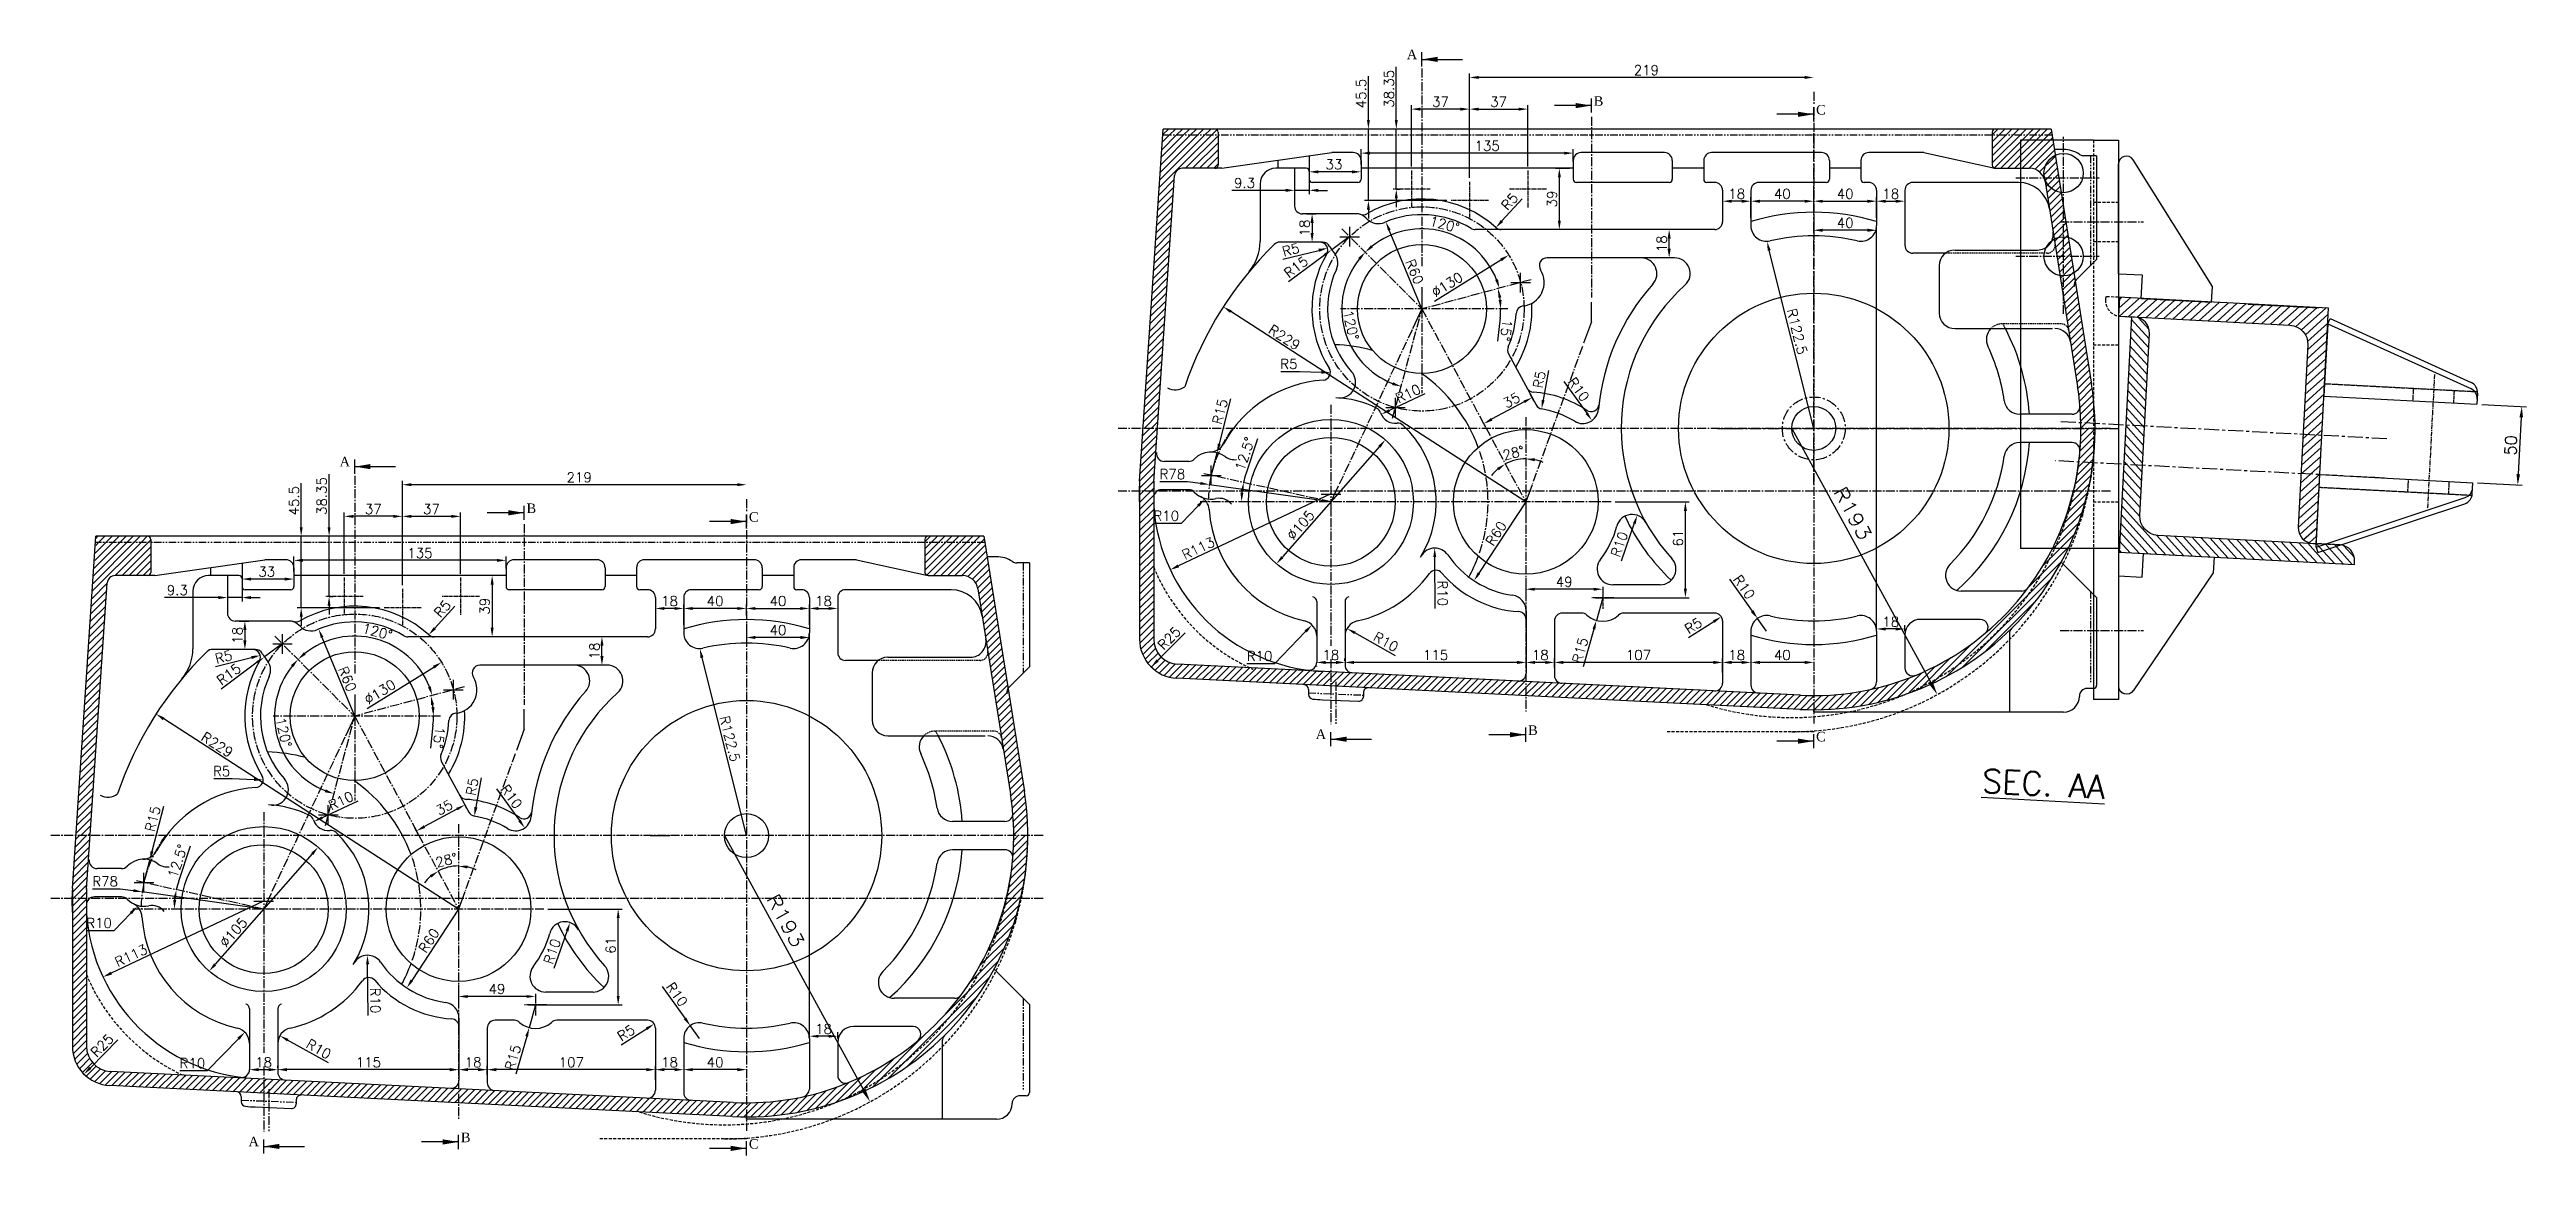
# Model space of a CAD drawing. Header units: millimetres. Extents: x -3508 to 12243, y -3609 to 4092.
# Drawn here: x 1243 to 2819, y -3609 to -2905 of the extents above; entities that cross this region are included whole.
import ezdxf

# ---------------------------------------------------------------- set-up
doc = ezdxf.new("R2010")
doc.units = ezdxf.units.MM
doc.header["$LTSCALE"] = 0.3
doc.header["$PDSIZE"] = -50
for name, pattern in [('CENTER', [50.8, 31.75, -6.35, 6.35, -6.35]), ('CENTER2', [28.575, 19.05, -3.175, 3.175, -3.175]), ('HIDDEN', [9.525, 6.35, -3.175]), ('HIDDEN2', [4.7625, 3.175, -1.5875]), ('PHANTOM2', [31.75, 15.875, -3.175, 3.175, -3.175, 3.175, -3.175])]:
    doc.linetypes.add(name, pattern=pattern)
doc.layers.add('AM_5', color=3, linetype='Continuous', lineweight=25)
for name, color, linetype in [('center', 1, 'CENTER2'), ('CHAIN ...', 8, 'PHANTOM2'), ('h', 4, 'HIDDEN'), ('hatch', 6, 'Continuous'), ('hidden', 4, 'HIDDEN2')]:
    doc.layers.add(name, color=color, linetype=linetype)
doc.styles.add('ROMANTIC', font='romantic.ttf')
doc.styles.add('rs', font='romans.shx')
doc.styles.get("Standard").update_dxf_attribs({"font": 'romans.shx', "width": 1.2})
doc.dimstyles.new('AM_ISO$4', dxfattribs={"dimtxt": 3.5, "dimasz": 3.5, "dimexe": 1, "dimexo": 1, "dimgap": 1.5, "dimtad": 1, "dimtoh": 1, "dimdsep": 46, "dimtxsty": 'Standard', "dimcen": 0, "dimclrd": 256, "dimclre": 256, "dimclrt": 2, "dimadec": 0, "dimazin": 2, "dimtp": 0.1, "dimtm": 0.1, "dimtfac": 0.71, "dimtdec": 3, "dimtofl": 0, "dimtmove": 0, "dimatfit": 0, "dimfxl": 0, "dimlwd": -1, "dimlwe": -1, "dimarcsym": 0})
doc.dimstyles.new('ISO-25', dxfattribs={"dimscale": 2.5, "dimtxt": 2.5, "dimasz": 2.5, "dimexe": 0.7, "dimexo": 0.625, "dimtad": 1, "dimdec": 3, "dimlfac": -1, "dimzin": 9, "dimdsep": 46, "dimtxsty": 'Standard', "dimcen": 2.5, "dimclrd": 1, "dimclre": 1, "dimclrt": 7, "dimazin": 0, "dimtfac": 0.65, "dimtdec": 3, "dimtmove": 0, "dimatfit": 3, "dimfxl": 0, "dimtolj": 1, "dimarcsym": 0})
doc.dimstyles.new('sarab', dxfattribs={"dimscale": 3, "dimtxt": 2.5, "dimasz": 2.3, "dimexe": 1, "dimexo": 1, "dimtad": 1, "dimdec": 3, "dimdsep": 46, "dimtxsty": 'rs', "dimcen": 0, "dimclrd": 1, "dimclre": 1, "dimclrt": 7, "dimadec": 3, "dimazin": 2, "dimtfac": 1, "dimtdec": 3, "dimtmove": 0, "dimatfit": 3, "dimfxl": 0, "dimarcsym": 0})
pattern_1 = [(45, (-2656.6855, -3283.8277), (-2.245064, 2.245064), [])]
pattern_2 = [(45, (-4343.4845, 121.2553), (-2.245064, 2.245064), [])]

msp = doc.modelspace()

# ---------------------------------------------------------------- texts
at = {"color": 2, "style": 'ROMANTIC'}
for s, p in [('A', (1427.8452, -3170.1536)), ('B', (1546.793, -3199.8118)), ('C', (1688.2768, -3205.3696)), ('A', (1369.8952, -3602.7437)), ('B', (1505.0268, -3600.1411)), ('C', (1688.2768, -3604.2461))]:
    msp.add_text(s, height=6.1, dxfattribs=at).set_placement(p)
at = {"style": 'rs'}
msp.add_text('%%USEC. AA', height=15, rotation=357, dxfattribs=at).set_placement((2472.6364, -3377.6433))

# ---------------------------------------------------------------- blocks, each defined once
blk = doc.blocks.new('*D967')
at = {"color": 1, "lineweight": -2, "transparency": 16777216}
for p, q in [((2790.9, -3130.7), (2819.4, -3132.2)), ((2816, -3138.9), (2814.1, -3175.1)), ((2788.3, -3180.6), (2816.7, -3182.1))]:
    blk.add_line(p, q, dxfattribs=at)
at = {"color": 1, "transparency": 16777216}
for points in [[(2814.9, -3138.9), (2817.2, -3139), (2816.4, -3132.1)], [(2813, -3175), (2815.3, -3175.2), (2813.8, -3182)]]:
    blk.add_solid(points, dxfattribs=at)
at = {"layer": 'Defpoints', "color": 0, "transparency": 16777216}
for p in [(2787.9, -3130.6), (2785.3, -3180.5), (2813.8, -3182)]:
    blk.add_point(p, dxfattribs=at)
at = {"color": 7, "transparency": 16777216, "insert": (2809.4, -3156.7), "char_height": 7.5, "attachment_point": 5, "rotation": 87, "style": 'rs'}
blk.add_mtext('50', dxfattribs=at)
blk = doc.blocks.new('A$C0B2B49AC')
for p, q in [((-15, 15), (-18.7, 84.9)), ((45, 10), (-9.6, 87.9)), ((-15, 15), (0, 15)), ((0, 15), (0, 0)), ((0, 0), (45, 0)), ((45, 0), (45, 10))]:
    blk.add_line(p, q)
blk.add_arc((-13.7, 85), 5, 35.0251, 183)
blk = doc.blocks.new('A$C41934899')
for p, q in [((-15, 15), (-11.3, 85.3)), ((45, 10), (-2, 87.6)), ((-15, 15), (0, 15)), ((0, 15), (0, 0)), ((0, 0), (45, 0)), ((45, 0), (45, 10))]:
    blk.add_line(p, q)
for start in [29.0251, 31.2311]:
    blk.add_arc((-6.3, 85), 5, start, 177)
blk = doc.blocks.new('*D978')
at = {"color": 1, "lineweight": -2, "transparency": 16777216}
for p, q in [((1646.8, -3271), (1646.8, -3258)), ((1681, -3260.5), (1652.5, -3260.5)), ((1686.8, -3265.1), (1686.8, -3258))]:
    blk.add_line(p, q, dxfattribs=at)
at = {"color": 1, "transparency": 16777216}
for points in [[(1652.5, -3259.6), (1652.5, -3261.5), (1646.8, -3260.5)], [(1681, -3259.6), (1681, -3261.5), (1686.8, -3260.5)]]:
    blk.add_solid(points, dxfattribs=at)
at = {"layer": 'Defpoints', "color": 0, "transparency": 16777216}
for p in [(1646.8, -3260.5), (1646.8, -3273.5), (1686.8, -3267.6)]:
    blk.add_point(p, dxfattribs=at)
at = {"color": 7, "transparency": 16777216, "insert": (1666.8, -3255.8), "char_height": 6.25, "attachment_point": 5, "style": 'rs'}
blk.add_mtext('40', dxfattribs=at)
blk = doc.blocks.new('*D979')
at = {"color": 1, "lineweight": -2, "transparency": 16777216}
blk.add_line((1437.5, -3329.1), (1416.7, -3279), dxfattribs=at)
at = {"color": 1, "transparency": 16777216}
blk.add_solid([(1417.6, -3278.6), (1415.9, -3279.3), (1414.5, -3273.6)], dxfattribs=at)
at = {"layer": 'Defpoints', "color": 0, "transparency": 16777216}
for p in [(1414.5, -3273.6), (1437.5, -3329.1)]:
    blk.add_point(p, dxfattribs=at)
at = {"color": 7, "transparency": 16777216, "insert": (1432.8, -3305.4), "char_height": 6.25, "attachment_point": 5, "rotation": 292.495, "style": 'rs'}
blk.add_mtext('R60', dxfattribs=at)
blk = doc.blocks.new('*D980')
at = {"color": 1, "lineweight": -2, "transparency": 16777216}
for p, q in [((1686.8, -3265.1), (1686.8, -3258)), ((1692.5, -3260.5), (1721, -3260.5)), ((1726.8, -3271), (1726.8, -3258))]:
    blk.add_line(p, q, dxfattribs=at)
at = {"color": 1, "transparency": 16777216}
for points in [[(1692.5, -3259.6), (1692.5, -3261.5), (1686.8, -3260.5)], [(1721, -3259.6), (1721, -3261.5), (1726.8, -3260.5)]]:
    blk.add_solid(points, dxfattribs=at)
at = {"layer": 'Defpoints', "color": 0, "transparency": 16777216}
for p in [(1726.8, -3260.5), (1686.8, -3267.6), (1726.8, -3273.5)]:
    blk.add_point(p, dxfattribs=at)
at = {"color": 7, "transparency": 16777216, "insert": (1706.8, -3255.8), "char_height": 6.25, "attachment_point": 5, "style": 'rs'}
blk.add_mtext('40', dxfattribs=at)
blk = doc.blocks.new('*D981')
at = {"color": 1, "lineweight": -2, "transparency": 16777216}
for p, q in [((1732.5, -3260.5), (1739, -3260.5)), ((1744.8, -3256.1), (1744.8, -3263))]:
    blk.add_line(p, q, dxfattribs=at)
at = {"color": 1, "transparency": 16777216}
for points in [[(1732.5, -3259.6), (1732.5, -3261.5), (1726.8, -3260.5)], [(1739, -3259.6), (1739, -3261.5), (1744.8, -3260.5)]]:
    blk.add_solid(points, dxfattribs=at)
at = {"layer": 'Defpoints', "color": 0, "transparency": 16777216}
for p in [(1726.8, -3260.5), (1744.8, -3253.6), (1744.8, -3260.5)]:
    blk.add_point(p, dxfattribs=at)
at = {"color": 7, "transparency": 16777216, "insert": (1735.8, -3255.8), "char_height": 6.25, "attachment_point": 5, "style": 'rs'}
blk.add_mtext('18', dxfattribs=at)
blk = doc.blocks.new('*D982')
at = {"color": 1, "lineweight": -2, "transparency": 16777216}
for p, q in [((1628.8, -3256.1), (1628.8, -3263)), ((1641, -3260.5), (1634.5, -3260.5))]:
    blk.add_line(p, q, dxfattribs=at)
at = {"color": 1, "transparency": 16777216}
for points in [[(1634.5, -3259.6), (1634.5, -3261.5), (1628.8, -3260.5)], [(1641, -3259.6), (1641, -3261.5), (1646.8, -3260.5)]]:
    blk.add_solid(points, dxfattribs=at)
at = {"layer": 'Defpoints', "color": 0, "transparency": 16777216}
for p in [(1628.8, -3253.6), (1628.8, -3260.5), (1646.8, -3260.5)]:
    blk.add_point(p, dxfattribs=at)
at = {"color": 7, "transparency": 16777216, "insert": (1637.8, -3255.8), "char_height": 6.25, "attachment_point": 5, "style": 'rs'}
blk.add_mtext('18', dxfattribs=at)
blk = doc.blocks.new('*D983')
at = {"color": 1, "lineweight": -2, "transparency": 16777216}
for p, q in [((1594.8, -3290.8), (1594.8, -3284.3)), ((1595.7, -3296.6), (1592.3, -3296.6))]:
    blk.add_line(p, q, dxfattribs=at)
at = {"color": 1, "transparency": 16777216}
for points in [[(1593.8, -3284.3), (1595.8, -3284.3), (1594.8, -3278.6)], [(1593.8, -3290.8), (1595.8, -3290.8), (1594.8, -3296.6)]]:
    blk.add_solid(points, dxfattribs=at)
at = {"layer": 'Defpoints', "color": 0, "transparency": 16777216}
for p in [(1594.8, -3278.6), (1594.8, -3278.6), (1598.2, -3296.6)]:
    blk.add_point(p, dxfattribs=at)
at = {"color": 7, "transparency": 16777216, "insert": (1590.1, -3287.6), "char_height": 6.25, "attachment_point": 5, "rotation": 90, "style": 'rs'}
blk.add_mtext('18', dxfattribs=at)
blk = doc.blocks.new('*D984')
at = {"color": 1, "lineweight": -2, "transparency": 16777216}
for p, q in [((1398.8, -3237.1), (1398.8, -3227.4)), ((1528, -3229.9), (1404.5, -3229.9)), ((1533.8, -3235.2), (1533.8, -3227.4))]:
    blk.add_line(p, q, dxfattribs=at)
at = {"color": 1, "transparency": 16777216}
for points in [[(1404.5, -3229), (1404.5, -3230.9), (1398.8, -3229.9)], [(1528, -3229), (1528, -3230.9), (1533.8, -3229.9)]]:
    blk.add_solid(points, dxfattribs=at)
at = {"layer": 'Defpoints', "color": 0, "transparency": 16777216}
for p in [(1398.8, -3229.9), (1398.8, -3239.6), (1533.8, -3237.7)]:
    blk.add_point(p, dxfattribs=at)
at = {"color": 7, "transparency": 16777216, "insert": (1479, -3225.3), "char_height": 6.25, "attachment_point": 5, "style": 'rs'}
blk.add_mtext('135', dxfattribs=at)
blk = doc.blocks.new('*D985')
at = {"color": 1, "lineweight": -2, "transparency": 16777216}
for p, q in [((1365.8, -3244.1), (1365.8, -3244.3)), ((1393, -3241.8), (1371.5, -3241.8)), ((1398.8, -3242.1), (1398.8, -3244.3))]:
    blk.add_line(p, q, dxfattribs=at)
at = {"color": 1, "transparency": 16777216}
for points in [[(1371.5, -3240.9), (1371.5, -3242.8), (1365.8, -3241.8)], [(1393, -3240.9), (1393, -3242.8), (1398.8, -3241.8)]]:
    blk.add_solid(points, dxfattribs=at)
at = {"layer": 'Defpoints', "color": 0, "transparency": 16777216}
for p in [(1365.8, -3241.6), (1365.8, -3241.8), (1398.8, -3239.6)]:
    blk.add_point(p, dxfattribs=at)
at = {"color": 7, "transparency": 16777216, "insert": (1381.5, -3237.1), "char_height": 6.25, "attachment_point": 5, "style": 'rs'}
blk.add_mtext('33', dxfattribs=at)
blk = doc.blocks.new('*D986')
at = {"color": 1, "lineweight": -2, "transparency": 16777216}
for p, q in [((1531.3, -3239.6), (1522.4, -3239.6)), ((1524.9, -3245.3), (1524.9, -3272.8))]:
    blk.add_line(p, q, dxfattribs=at)
at = {"color": 1, "transparency": 16777216}
for points in [[(1524, -3245.3), (1525.9, -3245.3), (1524.9, -3239.6)], [(1524, -3272.8), (1525.9, -3272.8), (1524.9, -3278.6)]]:
    blk.add_solid(points, dxfattribs=at)
at = {"layer": 'Defpoints', "color": 0, "transparency": 16777216}
for p in [(1533.8, -3239.6), (1524.9, -3278.6), (1524.9, -3278.6)]:
    blk.add_point(p, dxfattribs=at)
at = {"color": 7, "transparency": 16777216, "insert": (1520.2, -3259.1), "char_height": 6.25, "attachment_point": 5, "rotation": 90, "style": 'rs'}
blk.add_mtext('39', dxfattribs=at)
blk = doc.blocks.new('*D987')
at = {"color": 1, "lineweight": -2, "transparency": 16777216}
for p, q in [((1356.5, -3242.1), (1356.5, -3256.1)), ((1365.8, -3244.1), (1365.8, -3256.1)), ((1350.7, -3253.6), (1316.5, -3253.6)), ((1365.8, -3253.6), (1356.5, -3253.6)), ((1371.5, -3253.6), (1377.3, -3253.6))]:
    blk.add_line(p, q, dxfattribs=at)
at = {"color": 1, "transparency": 16777216}
for points in [[(1350.7, -3252.6), (1350.7, -3254.6), (1356.5, -3253.6)], [(1371.5, -3252.6), (1371.5, -3254.6), (1365.8, -3253.6)]]:
    blk.add_solid(points, dxfattribs=at)
at = {"layer": 'Defpoints', "color": 0, "transparency": 16777216}
for p in [(1356.5, -3239.6), (1365.8, -3241.6), (1356.5, -3253.6)]:
    blk.add_point(p, dxfattribs=at)
at = {"color": 7, "transparency": 16777216, "insert": (1324.6, -3248.9), "char_height": 6.25, "attachment_point": 5, "style": 'rs'}
blk.add_mtext('9.3', dxfattribs=at)
blk = doc.blocks.new('*D988')
at = {"color": 1, "lineweight": -2, "transparency": 16777216}
for p, q in [((1364, -3268.6), (1370.1, -3268.6)), ((1367.6, -3274.3), (1367.6, -3280.8)), ((1371.8, -3286.6), (1365.1, -3286.6))]:
    blk.add_line(p, q, dxfattribs=at)
at = {"color": 1, "transparency": 16777216}
for points in [[(1366.6, -3274.3), (1368.6, -3274.3), (1367.6, -3268.6)], [(1366.6, -3280.8), (1368.6, -3280.8), (1367.6, -3286.6)]]:
    blk.add_solid(points, dxfattribs=at)
at = {"layer": 'Defpoints', "color": 0, "transparency": 16777216}
for p in [(1361.5, -3268.6), (1367.6, -3286.6), (1374.3, -3286.6)]:
    blk.add_point(p, dxfattribs=at)
at = {"color": 7, "transparency": 16777216, "insert": (1362.9, -3277.6), "char_height": 6.25, "attachment_point": 5, "rotation": 90, "style": 'rs'}
blk.add_mtext('18', dxfattribs=at)
blk = doc.blocks.new('*D989')
at = {"color": 1, "lineweight": -2, "transparency": 16777216}
for p, q in [((1726.8, -3534.1), (1726.8, -3530.2)), ((1744.8, -3534.1), (1744.8, -3530.2)), ((1739, -3532.7), (1732.5, -3532.7))]:
    blk.add_line(p, q, dxfattribs=at)
at = {"color": 1, "transparency": 16777216}
for points in [[(1732.5, -3531.8), (1732.5, -3533.7), (1726.8, -3532.7)], [(1739, -3531.8), (1739, -3533.7), (1744.8, -3532.7)]]:
    blk.add_solid(points, dxfattribs=at)
at = {"layer": 'Defpoints', "color": 0, "transparency": 16777216}
for p in [(1726.8, -3532.7), (1726.8, -3536.6), (1744.8, -3536.6)]:
    blk.add_point(p, dxfattribs=at)
at = {"color": 7, "transparency": 16777216, "insert": (1735.8, -3528.1), "char_height": 6.25, "attachment_point": 5, "style": 'rs'}
blk.add_mtext('18', dxfattribs=at)
blk = doc.blocks.new('*D990')
at = {"color": 1, "lineweight": -2, "transparency": 16777216}
for p, q in [((1686.8, -3270.1), (1686.8, -3281.5)), ((1726.8, -3534.1), (1726.8, -3276.5)), ((1721, -3279), (1692.5, -3279))]:
    blk.add_line(p, q, dxfattribs=at)
at = {"color": 1, "transparency": 16777216}
for points in [[(1692.5, -3278), (1692.5, -3280), (1686.8, -3279)], [(1721, -3278), (1721, -3280), (1726.8, -3279)]]:
    blk.add_solid(points, dxfattribs=at)
at = {"layer": 'Defpoints', "color": 0, "transparency": 16777216}
for p in [(1686.8, -3267.6), (1686.8, -3279), (1726.8, -3536.6)]:
    blk.add_point(p, dxfattribs=at)
at = {"color": 7, "transparency": 16777216, "insert": (1706.8, -3274.3), "char_height": 6.25, "attachment_point": 5, "style": 'rs'}
blk.add_mtext('40', dxfattribs=at)
blk = doc.blocks.new('*D991')
at = {"color": 1, "lineweight": -2, "transparency": 16777216}
for p, q in [((1646.8, -3539.1), (1646.8, -3556.5)), ((1681, -3554), (1652.5, -3554))]:
    blk.add_line(p, q, dxfattribs=at)
at = {"color": 1, "transparency": 16777216}
for points in [[(1652.5, -3553), (1652.5, -3555), (1646.8, -3554)], [(1681, -3553), (1681, -3555), (1686.8, -3554)]]:
    blk.add_solid(points, dxfattribs=at)
at = {"layer": 'Defpoints', "color": 0, "transparency": 16777216}
for p in [(1646.8, -3536.6), (1646.8, -3554), (1686.8, -3554)]:
    blk.add_point(p, dxfattribs=at)
at = {"color": 7, "transparency": 16777216, "insert": (1666.8, -3549.3), "char_height": 6.25, "attachment_point": 5, "style": 'rs'}
blk.add_mtext('40', dxfattribs=at)
blk = doc.blocks.new('*D968')
at = {"color": 1, "lineweight": -2, "transparency": 16777216}
for p, q in [((1628.8, -3560.5), (1628.8, -3551.5)), ((1641, -3554), (1634.5, -3554))]:
    blk.add_line(p, q, dxfattribs=at)
at = {"color": 1, "transparency": 16777216}
for points in [[(1634.5, -3553), (1634.5, -3555), (1628.8, -3554)], [(1641, -3553), (1641, -3555), (1646.8, -3554)]]:
    blk.add_solid(points, dxfattribs=at)
at = {"layer": 'Defpoints', "color": 0, "transparency": 16777216}
for p in [(1628.8, -3554), (1646.8, -3554), (1628.8, -3563)]:
    blk.add_point(p, dxfattribs=at)
at = {"color": 7, "transparency": 16777216, "insert": (1637.8, -3549.3), "char_height": 6.25, "attachment_point": 5, "style": 'rs'}
blk.add_mtext('18', dxfattribs=at)
blk = doc.blocks.new('*D969')
at = {"color": 1, "lineweight": -2, "transparency": 16777216}
for p, q in [((1521.8, -3557.3), (1521.8, -3551.5)), ((1623, -3554), (1527.5, -3554))]:
    blk.add_line(p, q, dxfattribs=at)
at = {"color": 1, "transparency": 16777216}
for points in [[(1527.5, -3553), (1527.5, -3555), (1521.8, -3554)], [(1623, -3553), (1623, -3555), (1628.8, -3554)]]:
    blk.add_solid(points, dxfattribs=at)
at = {"layer": 'Defpoints', "color": 0, "transparency": 16777216}
for p in [(1521.8, -3554), (1521.8, -3559.8), (1628.8, -3554)]:
    blk.add_point(p, dxfattribs=at)
at = {"color": 7, "transparency": 16777216, "insert": (1575.3, -3549.3), "char_height": 6.25, "attachment_point": 5, "style": 'rs'}
blk.add_mtext('107', dxfattribs=at)
blk = doc.blocks.new('*D970')
at = {"color": 1, "lineweight": -2, "transparency": 16777216}
for p, q in [((1503.8, -3556.3), (1503.8, -3551.5)), ((1516, -3554), (1509.5, -3554))]:
    blk.add_line(p, q, dxfattribs=at)
at = {"color": 1, "transparency": 16777216}
for points in [[(1509.5, -3553), (1509.5, -3555), (1503.8, -3554)], [(1516, -3553), (1516, -3555), (1521.8, -3554)]]:
    blk.add_solid(points, dxfattribs=at)
at = {"layer": 'Defpoints', "color": 0, "transparency": 16777216}
for p in [(1503.8, -3554), (1503.8, -3558.8), (1521.8, -3554)]:
    blk.add_point(p, dxfattribs=at)
at = {"color": 7, "transparency": 16777216, "insert": (1512.8, -3549.3), "char_height": 6.25, "attachment_point": 5, "style": 'rs'}
blk.add_mtext('18', dxfattribs=at)
blk = doc.blocks.new('*D971')
at = {"color": 1, "lineweight": -2, "transparency": 16777216}
for p, q in [((1388.5, -3552.9), (1388.5, -3551.5)), ((1498, -3554), (1394.3, -3554))]:
    blk.add_line(p, q, dxfattribs=at)
at = {"color": 1, "transparency": 16777216}
for points in [[(1394.3, -3553), (1394.3, -3555), (1388.5, -3554)], [(1498, -3553), (1498, -3555), (1503.8, -3554)]]:
    blk.add_solid(points, dxfattribs=at)
at = {"layer": 'Defpoints', "color": 0, "transparency": 16777216}
for p in [(1388.5, -3554), (1388.5, -3555.4), (1503.8, -3554)]:
    blk.add_point(p, dxfattribs=at)
at = {"color": 7, "transparency": 16777216, "insert": (1446.2, -3549.3), "char_height": 6.25, "attachment_point": 5, "style": 'rs'}
blk.add_mtext('115', dxfattribs=at)
blk = doc.blocks.new('*D992')
at = {"color": 1, "lineweight": -2, "transparency": 16777216}
blk.add_line((1686.8, -3405.1), (1658.5, -3291.8), dxfattribs=at)
at = {"color": 1, "transparency": 16777216}
blk.add_solid([(1659.4, -3291.6), (1657.5, -3292.1), (1657.1, -3286.2)], dxfattribs=at)
at = {"layer": 'Defpoints', "color": 0, "transparency": 16777216}
for p in [(1657.1, -3286.2), (1686.8, -3405.1)]:
    blk.add_point(p, dxfattribs=at)
at = {"color": 7, "transparency": 16777216, "insert": (1676.2, -3343.4), "char_height": 6.25, "attachment_point": 5, "rotation": 284.0399, "style": 'rs'}
blk.add_mtext('R122.5', dxfattribs=at)
blk = doc.blocks.new('*D993')
at = {"color": 1, "lineweight": -2, "transparency": 16777216}
blk.add_line((1503.5, -3451.8), (1473.8, -3497.2), dxfattribs=at)
at = {"color": 1, "transparency": 16777216}
blk.add_solid([(1473, -3496.7), (1474.6, -3497.7), (1470.6, -3502)], dxfattribs=at)
at = {"layer": 'Defpoints', "color": 0, "transparency": 16777216}
for p in [(1503.5, -3451.8), (1470.6, -3502)]:
    blk.add_point(p, dxfattribs=at)
at = {"color": 7, "transparency": 16777216, "insert": (1484.7, -3471.9), "char_height": 6.25, "attachment_point": 5, "rotation": 56.7187, "style": 'rs'}
blk.add_mtext('R60', dxfattribs=at)
blk = doc.blocks.new('*D994')
at = {"color": 1, "lineweight": -2, "transparency": 16777216}
for p, q in [((1552.5, -3512.8), (1548.5, -3527.3)), ((1546.9, -3532.8), (1540.1, -3556.8))]:
    blk.add_line(p, q, dxfattribs=at)
at = {"color": 1, "transparency": 16777216}
blk.add_solid([(1546, -3532.5), (1547.8, -3533.1), (1548.5, -3527.3)], dxfattribs=at)
at = {"layer": 'Defpoints', "color": 0, "transparency": 16777216}
for p in [(1552.5, -3512.8), (1548.5, -3527.3)]:
    blk.add_point(p, dxfattribs=at)
at = {"color": 7, "transparency": 16777216, "insert": (1538.2, -3546.3), "char_height": 6.25, "attachment_point": 5, "rotation": 74.223, "style": 'rs'}
blk.add_mtext('R15', dxfattribs=at)
blk = doc.blocks.new('*D995')
at = {"color": 1, "lineweight": -2, "transparency": 16777216}
for p, q in [((1308.6, -3415), (1316, -3386.3)), ((1303.4, -3435.1), (1307.1, -3420.6))]:
    blk.add_line(p, q, dxfattribs=at)
at = {"color": 1, "transparency": 16777216}
blk.add_solid([(1307.6, -3414.8), (1309.5, -3415.2), (1307.1, -3420.6)], dxfattribs=at)
at = {"layer": 'Defpoints', "color": 0, "transparency": 16777216}
for p in [(1303.4, -3435.1), (1307.1, -3420.6)]:
    blk.add_point(p, dxfattribs=at)
at = {"color": 7, "transparency": 16777216, "insert": (1309, -3394.4), "char_height": 6.25, "attachment_point": 5, "rotation": 75.5243, "style": 'rs'}
blk.add_mtext('R15', dxfattribs=at)
blk = doc.blocks.new('*D996')
at = {"color": 1, "lineweight": -2, "transparency": 16777216}
for p, q in [((1502.5, -3388.2), (1481.8, -3399.3)), ((1508.9, -3387.9), (1506.4, -3383.3)), ((1478.1, -3404.5), (1475.6, -3399.9))]:
    blk.add_line(p, q, dxfattribs=at)
at = {"color": 1, "transparency": 16777216}
for points in [[(1502.1, -3387.4), (1503, -3389), (1507.6, -3385.5)], [(1481.4, -3398.5), (1482.3, -3400.2), (1476.8, -3402.1)]]:
    blk.add_solid(points, dxfattribs=at)
at = {"layer": 'Defpoints', "color": 0, "transparency": 16777216}
for p in [(1476.8, -3402.1), (1510.1, -3390.1), (1479.3, -3406.7)]:
    blk.add_point(p, dxfattribs=at)
at = {"color": 7, "transparency": 16777216, "insert": (1494.5, -3387.2), "char_height": 6.25, "attachment_point": 5, "rotation": 28.2841, "style": 'rs'}
blk.add_mtext('35', dxfattribs=at)
blk = doc.blocks.new('*D997')
at = {"color": 1, "lineweight": -2, "transparency": 16777216}
for start, end in [(130.3391, 142.3942), (90, 118.2841), (65.8898, 77.9449)]:
    blk.add_arc((1503.5, -3451.8), 27.4, start, end, dxfattribs=at)
at = {"color": 1, "transparency": 16777216}
for points in [[(1485.3, -3430.2), (1486.4, -3431.8), (1490.6, -3427.7)], [(1509.2, -3426), (1509.4, -3424.1), (1503.5, -3424.5)]]:
    blk.add_solid(points, dxfattribs=at)
at = {"layer": 'Defpoints', "color": 0, "transparency": 16777216}
for p in [(1437.5, -3329.1), (1503.5, -3397.9), (1494.7, -3425.9), (1503.5, -3451.8), (1503.5, -3585.2)]:
    blk.add_point(p, dxfattribs=at)
at = {"color": 7, "transparency": 16777216, "insert": (1495.8, -3420.7), "char_height": 6.25, "attachment_point": 5, "rotation": 13.9119, "style": 'rs'}
blk.add_mtext('28%%D', dxfattribs=at)
blk = doc.blocks.new('*D998')
at = {"color": 1, "lineweight": -2, "transparency": 16777216}
for p, q in [((1467.8, -3245.6), (1467.8, -3179.3)), ((1681, -3181.8), (1473.5, -3181.8))]:
    blk.add_line(p, q, dxfattribs=at)
at = {"color": 1, "transparency": 16777216}
for points in [[(1473.5, -3180.8), (1473.5, -3182.7), (1467.8, -3181.8)], [(1681, -3180.8), (1681, -3182.7), (1686.8, -3181.8)]]:
    blk.add_solid(points, dxfattribs=at)
at = {"layer": 'Defpoints', "color": 0, "transparency": 16777216}
for p in [(1467.8, -3181.8), (1686.8, -3181.8), (1467.8, -3248.1)]:
    blk.add_point(p, dxfattribs=at)
at = {"color": 7, "transparency": 16777216, "insert": (1580.3, -3177.1), "char_height": 6.25, "attachment_point": 5, "style": 'rs'}
blk.add_mtext('219', dxfattribs=at)
blk = doc.blocks.new('*D999')
at = {"color": 1, "lineweight": -2, "transparency": 16777216}
for p, q in [((1467.8, -3212.1), (1467.8, -3199.4)), ((1473.5, -3201.9), (1499, -3201.9)), ((1504.8, -3238.4), (1504.8, -3199.4))]:
    blk.add_line(p, q, dxfattribs=at)
at = {"color": 1, "transparency": 16777216}
for points in [[(1473.5, -3201), (1473.5, -3202.9), (1467.8, -3201.9)], [(1499, -3201), (1499, -3202.9), (1504.8, -3201.9)]]:
    blk.add_solid(points, dxfattribs=at)
at = {"layer": 'Defpoints', "color": 0, "transparency": 16777216}
for p in [(1467.8, -3214.6), (1504.8, -3201.9), (1504.8, -3240.9)]:
    blk.add_point(p, dxfattribs=at)
at = {"color": 7, "transparency": 16777216, "insert": (1486.3, -3197.3), "char_height": 6.25, "attachment_point": 5, "style": 'rs'}
blk.add_mtext('37', dxfattribs=at)
blk = doc.blocks.new('*D1000')
at = {"color": 1, "lineweight": -2, "transparency": 16777216}
for p, q in [((1430.8, -3238.4), (1430.8, -3199.4)), ((1462, -3201.9), (1436.5, -3201.9)), ((1467.8, -3212.1), (1467.8, -3199.4))]:
    blk.add_line(p, q, dxfattribs=at)
at = {"color": 1, "transparency": 16777216}
for points in [[(1436.5, -3201), (1436.5, -3202.9), (1430.8, -3201.9)], [(1462, -3201), (1462, -3202.9), (1467.8, -3201.9)]]:
    blk.add_solid(points, dxfattribs=at)
at = {"layer": 'Defpoints', "color": 0, "transparency": 16777216}
for p in [(1430.8, -3201.9), (1467.8, -3214.6), (1430.8, -3240.9)]:
    blk.add_point(p, dxfattribs=at)
at = {"color": 7, "transparency": 16777216, "insert": (1449.3, -3197.3), "char_height": 6.25, "attachment_point": 5, "style": 'rs'}
blk.add_mtext('37', dxfattribs=at)
blk = doc.blocks.new('*D1001')
at = {"color": 1, "lineweight": -2, "transparency": 16777216}
for p, q in [((1421.2, -3208.8), (1421.2, -3175)), ((1428.3, -3214.6), (1418.7, -3214.6)), ((1421.2, -3252.9), (1421.2, -3214.6)), ((1421.2, -3258.7), (1421.2, -3264.4)), ((1421.3, -3252.9), (1423.7, -3252.9))]:
    blk.add_line(p, q, dxfattribs=at)
at = {"color": 1, "transparency": 16777216}
for points in [[(1420.2, -3208.8), (1422.1, -3208.8), (1421.2, -3214.6)], [(1420.2, -3258.7), (1422.1, -3258.7), (1421.2, -3252.9)]]:
    blk.add_solid(points, dxfattribs=at)
at = {"layer": 'Defpoints', "color": 0, "transparency": 16777216}
for p in [(1430.8, -3214.6), (1418.8, -3252.9), (1421.2, -3252.9)]:
    blk.add_point(p, dxfattribs=at)
at = {"color": 7, "transparency": 16777216, "insert": (1416.5, -3189), "char_height": 6.25, "attachment_point": 5, "rotation": 90, "style": 'rs'}
blk.add_mtext('38.35', dxfattribs=at)
blk = doc.blocks.new('*D1002')
at = {"color": 1, "lineweight": -2, "transparency": 16777216}
for p, q in [((1403.4, -3208.8), (1403.4, -3180.9)), ((1428.3, -3214.6), (1400.9, -3214.6)), ((1403.4, -3260.1), (1403.4, -3214.6)), ((1453.3, -3260.1), (1400.9, -3260.1)), ((1403.4, -3265.8), (1403.4, -3271.6))]:
    blk.add_line(p, q, dxfattribs=at)
at = {"color": 1, "transparency": 16777216}
for points in [[(1402.5, -3208.8), (1404.4, -3208.8), (1403.4, -3214.6)], [(1402.5, -3265.8), (1404.4, -3265.8), (1403.4, -3260.1)]]:
    blk.add_solid(points, dxfattribs=at)
at = {"layer": 'Defpoints', "color": 0, "transparency": 16777216}
for p in [(1430.8, -3214.6), (1403.4, -3260.1), (1455.8, -3260.1)]:
    blk.add_point(p, dxfattribs=at)
at = {"color": 7, "transparency": 16777216, "insert": (1398.8, -3192), "char_height": 6.25, "attachment_point": 5, "rotation": 90, "style": 'rs'}
blk.add_mtext('45.5', dxfattribs=at)
blk = doc.blocks.new('*D1003')
at = {"color": 1, "lineweight": -2, "transparency": 16777216}
for p, q in [((1392.1, -3282.5), (1380.1, -3291.4)), ((1375.4, -3294.8), (1352.5, -3311.9))]:
    blk.add_line(p, q, dxfattribs=at)
at = {"color": 1, "transparency": 16777216}
blk.add_solid([(1374.9, -3294.1), (1376, -3295.6), (1380.1, -3291.4)], dxfattribs=at)
at = {"layer": 'Defpoints', "color": 0, "transparency": 16777216}
for p in [(1380.1, -3291.4), (1392.1, -3282.5)]:
    blk.add_point(p, dxfattribs=at)
at = {"color": 7, "transparency": 16777216, "insert": (1357.4, -3302.4), "char_height": 6.25, "attachment_point": 5, "rotation": 36.5808, "style": 'rs'}
blk.add_mtext('R15', dxfattribs=at)
blk = doc.blocks.new('*D1004')
at = {"color": 1, "lineweight": -2, "transparency": 16777216}
blk.add_line((1410.4, -3416.7), (1348.7, -3486.9), dxfattribs=at)
at = {"color": 1, "transparency": 16777216}
for points in [[(1409.7, -3416.1), (1411.1, -3417.4), (1414.2, -3412.4)], [(1348, -3486.3), (1349.4, -3487.6), (1344.9, -3491.3)]]:
    blk.add_solid(points, dxfattribs=at)
at = {"layer": 'Defpoints', "color": 0, "transparency": 16777216}
for p in [(1414.2, -3412.4), (1344.9, -3491.3)]:
    blk.add_point(p, dxfattribs=at)
at = {"color": 7, "transparency": 16777216, "insert": (1360.3, -3466.6), "char_height": 6.25, "attachment_point": 5, "rotation": 48.6619, "style": 'rs'}
blk.add_mtext('∅105', dxfattribs=at)
blk = doc.blocks.new('*D1005')
at = {"color": 1, "lineweight": -2, "transparency": 16777216}
for p, q in [((1370.5, -3556.4), (1370.5, -3556.5)), ((1376.3, -3554), (1382.8, -3554))]:
    blk.add_line(p, q, dxfattribs=at)
at = {"color": 1, "transparency": 16777216}
for points in [[(1376.3, -3553), (1376.3, -3555), (1370.5, -3554)], [(1382.8, -3553), (1382.8, -3555), (1388.5, -3554)]]:
    blk.add_solid(points, dxfattribs=at)
at = {"layer": 'Defpoints', "color": 0, "transparency": 16777216}
for p in [(1370.5, -3553.9), (1388.5, -3554), (1388.5, -3554)]:
    blk.add_point(p, dxfattribs=at)
at = {"color": 7, "transparency": 16777216, "insert": (1379.5, -3549.3), "char_height": 6.25, "attachment_point": 5, "style": 'rs'}
blk.add_mtext('18', dxfattribs=at)
blk = doc.blocks.new('*D1006')
at = {"color": 1, "lineweight": -2, "transparency": 16777216}
blk.add_line((1445.4, -3324.2), (1487.8, -3297.8), dxfattribs=at)
at = {"color": 1, "transparency": 16777216}
blk.add_solid([(1487.3, -3297), (1488.3, -3298.7), (1492.7, -3294.8)], dxfattribs=at)
at = {"layer": 'Defpoints', "color": 0, "transparency": 16777216}
for p in [(1492.7, -3294.8), (1382.3, -3363.4)]:
    blk.add_point(p, dxfattribs=at)
at = {"color": 7, "transparency": 16777216, "insert": (1453.5, -3313.6), "char_height": 6.25, "attachment_point": 5, "rotation": 31.8192, "style": 'rs'}
blk.add_mtext('∅130', dxfattribs=at)
blk = doc.blocks.new('*D1007')
at = {"color": 1, "lineweight": -2, "transparency": 16777216}
blk.add_line((1503.5, -3451.8), (1316, -3330.8), dxfattribs=at)
at = {"color": 1, "transparency": 16777216}
blk.add_solid([(1316.5, -3330), (1315.4, -3331.6), (1311.1, -3327.7)], dxfattribs=at)
at = {"layer": 'Defpoints', "color": 0, "transparency": 16777216}
for p in [(1311.1, -3327.7), (1503.5, -3451.8)]:
    blk.add_point(p, dxfattribs=at)
at = {"color": 7, "transparency": 16777216, "insert": (1350, -3347.2), "char_height": 6.25, "attachment_point": 5, "rotation": 327.1692, "style": 'rs'}
blk.add_mtext('R229', dxfattribs=at)
blk = doc.blocks.new('*D1008')
at = {"color": 1, "lineweight": -2, "transparency": 16777216}
blk.add_line((1501.2, -3259), (1488.4, -3273), dxfattribs=at)
at = {"color": 1, "transparency": 16777216}
blk.add_solid([(1487.7, -3272.4), (1489.2, -3273.7), (1484.6, -3277.3)], dxfattribs=at)
at = {"layer": 'Defpoints', "color": 0, "transparency": 16777216}
for p in [(1484.6, -3277.3), (1487.9, -3273.6)]:
    blk.add_point(p, dxfattribs=at)
at = {"color": 7, "transparency": 16777216, "insert": (1493.3, -3260.7), "char_height": 6.25, "attachment_point": 5, "rotation": 47.7314, "style": 'rs'}
blk.add_mtext('R5', dxfattribs=at)
blk = doc.blocks.new('*D1009')
at = {"color": 1, "lineweight": -2, "transparency": 16777216}
blk.add_line((1348.9, -3297.5), (1371.8, -3291.8), dxfattribs=at)
at = {"color": 1, "transparency": 16777216}
blk.add_solid([(1371.6, -3290.8), (1372.1, -3292.7), (1377.4, -3290.4)], dxfattribs=at)
at = {"layer": 'Defpoints', "color": 0, "transparency": 16777216}
for p in [(1372.5, -3291.6), (1377.4, -3290.4)]:
    blk.add_point(p, dxfattribs=at)
at = {"color": 7, "transparency": 16777216, "insert": (1354.1, -3291.4), "char_height": 6.25, "attachment_point": 5, "rotation": 14.1237, "style": 'rs'}
blk.add_mtext('R5', dxfattribs=at)
blk = doc.blocks.new('*D1010')
at = {"color": 1, "lineweight": -2, "transparency": 16777216}
blk.add_line((1518, -3368.3), (1514.6, -3387), dxfattribs=at)
at = {"color": 1, "transparency": 16777216}
blk.add_solid([(1513.7, -3386.9), (1515.6, -3387.2), (1513.6, -3392.7)], dxfattribs=at)
at = {"layer": 'Defpoints', "color": 0, "transparency": 16777216}
for p in [(1514.5, -3387.8), (1513.6, -3392.7)]:
    blk.add_point(p, dxfattribs=at)
at = {"color": 7, "transparency": 16777216, "insert": (1512.2, -3374), "char_height": 6.25, "attachment_point": 5, "rotation": 79.7717, "style": 'rs'}
blk.add_mtext('R5', dxfattribs=at)
blk = doc.blocks.new('*D1011')
at = {"color": 1, "lineweight": -2, "transparency": 16777216}
blk.add_line((1527.8, -3375.2), (1542.4, -3395.4), dxfattribs=at)
at = {"color": 1, "transparency": 16777216}
blk.add_solid([(1543.1, -3394.9), (1541.6, -3396), (1545.7, -3400.1)], dxfattribs=at)
at = {"layer": 'Defpoints', "color": 0, "transparency": 16777216}
for p in [(1539.9, -3392), (1545.7, -3400.1)]:
    blk.add_point(p, dxfattribs=at)
at = {"color": 7, "transparency": 16777216, "insert": (1537.2, -3380.3), "char_height": 6.25, "attachment_point": 5, "rotation": 305.8794, "style": 'rs'}
blk.add_mtext('R10', dxfattribs=at)
blk = doc.blocks.new('*D1012')
at = {"color": 1, "lineweight": -2, "transparency": 16777216}
for p, q in [((1633.1, -3501.1), (1647.6, -3521.3)), ((1656.8, -3534.1), (1651, -3526))]:
    blk.add_line(p, q, dxfattribs=at)
at = {"color": 1, "transparency": 16777216}
blk.add_solid([(1648.4, -3520.8), (1646.8, -3521.9), (1651, -3526)], dxfattribs=at)
at = {"layer": 'Defpoints', "color": 0, "transparency": 16777216}
for p in [(1651, -3526), (1656.8, -3534.1)]:
    blk.add_point(p, dxfattribs=at)
at = {"color": 7, "transparency": 16777216, "insert": (1642.5, -3506.1), "char_height": 6.25, "attachment_point": 5, "rotation": 305.6528, "style": 'rs'}
blk.add_mtext('R10', dxfattribs=at)
blk = doc.blocks.new('*D1013')
at = {"color": 1, "lineweight": -2, "transparency": 16777216}
blk.add_line((1607.1, -3538.1), (1623.2, -3528), dxfattribs=at)
at = {"color": 1, "transparency": 16777216}
blk.add_solid([(1622.7, -3527.2), (1623.7, -3528.8), (1628, -3524.9)], dxfattribs=at)
at = {"layer": 'Defpoints', "color": 0, "transparency": 16777216}
for p in [(1623.8, -3527.6), (1628, -3524.9)]:
    blk.add_point(p, dxfattribs=at)
at = {"color": 7, "transparency": 16777216, "insert": (1610.2, -3530.6), "char_height": 6.25, "attachment_point": 5, "rotation": 32.0417, "style": 'rs'}
blk.add_mtext('R5', dxfattribs=at)
blk = doc.blocks.new('*D1014')
at = {"color": 1, "lineweight": -2, "transparency": 16777216}
blk.add_line((1564.4, -3489.4), (1572.6, -3465.8), dxfattribs=at)
at = {"color": 1, "transparency": 16777216}
blk.add_solid([(1571.7, -3465.5), (1573.5, -3466.1), (1574.5, -3460.4)], dxfattribs=at)
at = {"layer": 'Defpoints', "color": 0, "transparency": 16777216}
for p in [(1574.5, -3460.4), (1571.2, -3469.8)]:
    blk.add_point(p, dxfattribs=at)
at = {"color": 7, "transparency": 16777216, "insert": (1563.1, -3478.8), "char_height": 6.25, "attachment_point": 5, "rotation": 70.756, "style": 'rs'}
blk.add_mtext('R10', dxfattribs=at)
blk = doc.blocks.new('*D1015')
at = {"color": 1, "lineweight": -2, "transparency": 16777216}
for p, q in [((1503.5, -3500.3), (1503.5, -3509.9)), ((1546.8, -3507.4), (1509.3, -3507.4)), ((1552.5, -3508.3), (1552.5, -3509.9))]:
    blk.add_line(p, q, dxfattribs=at)
at = {"color": 1, "transparency": 16777216}
for points in [[(1509.3, -3506.5), (1509.3, -3508.4), (1503.5, -3507.4)], [(1546.8, -3506.5), (1546.8, -3508.4), (1552.5, -3507.4)]]:
    blk.add_solid(points, dxfattribs=at)
at = {"layer": 'Defpoints', "color": 0, "transparency": 16777216}
for p in [(1503.5, -3497.8), (1503.5, -3507.4), (1552.5, -3505.8)]:
    blk.add_point(p, dxfattribs=at)
at = {"color": 7, "transparency": 16777216, "insert": (1528, -3502.7), "char_height": 6.25, "attachment_point": 5, "style": 'rs'}
blk.add_mtext('49', dxfattribs=at)
blk = doc.blocks.new('*D1016')
at = {"color": 1, "lineweight": -2, "transparency": 16777216}
for p, q in [((1560.4, -3451.8), (1607.6, -3451.8)), ((1605.1, -3507.1), (1605.1, -3457.6)), ((1548, -3512.8), (1607.6, -3512.8))]:
    blk.add_line(p, q, dxfattribs=at)
at = {"color": 1, "transparency": 16777216}
for points in [[(1604.2, -3457.6), (1606.1, -3457.6), (1605.1, -3451.8)], [(1604.2, -3507.1), (1606.1, -3507.1), (1605.1, -3512.8)]]:
    blk.add_solid(points, dxfattribs=at)
at = {"layer": 'Defpoints', "color": 0, "transparency": 16777216}
for p in [(1557.9, -3451.8), (1605.1, -3451.8), (1545.5, -3512.8)]:
    blk.add_point(p, dxfattribs=at)
at = {"color": 7, "transparency": 16777216, "insert": (1600.4, -3474.9), "char_height": 6.25, "attachment_point": 5, "rotation": 90, "style": 'rs'}
blk.add_mtext('61', dxfattribs=at)
blk = doc.blocks.new('*D1017')
at = {"color": 1, "lineweight": -2, "transparency": 16777216}
blk.add_line((1379.5, -3446.8), (1282.6, -3492.6), dxfattribs=at)
at = {"color": 1, "transparency": 16777216}
blk.add_solid([(1282.1, -3491.7), (1283, -3493.5), (1277.4, -3495)], dxfattribs=at)
at = {"layer": 'Defpoints', "color": 0, "transparency": 16777216}
for p in [(1379.5, -3446.8), (1277.4, -3495)]:
    blk.add_point(p, dxfattribs=at)
at = {"color": 7, "transparency": 16777216, "insert": (1295.2, -3481.4), "char_height": 6.25, "attachment_point": 5, "rotation": 25.2564, "style": 'rs'}
blk.add_mtext('R113', dxfattribs=at)
blk = doc.blocks.new('*D972')
at = {"color": 1, "lineweight": -2, "transparency": 16777216}
blk.add_line((1439.4, -3383.1), (1416.8, -3393.7), dxfattribs=at)
at = {"color": 1, "transparency": 16777216}
blk.add_solid([(1416.4, -3392.8), (1417.2, -3394.5), (1411.6, -3396.1)], dxfattribs=at)
at = {"layer": 'Defpoints', "color": 0, "transparency": 16777216}
for p in [(1411.6, -3396.1), (1420.7, -3391.9)]:
    blk.add_point(p, dxfattribs=at)
at = {"color": 7, "transparency": 16777216, "insert": (1428.7, -3382.9), "char_height": 6.25, "attachment_point": 5, "rotation": 25.2068, "style": 'rs'}
blk.add_mtext('R10', dxfattribs=at)
blk = doc.blocks.new('*D1018')
at = {"color": 1, "lineweight": -2, "transparency": 16777216}
blk.add_arc((1437.5, -3329.1), 51, 141.4587, 248.5413, dxfattribs=at)
at = {"color": 1, "transparency": 16777216}
for points in [[(1396.9, -3296.6), (1398.3, -3297.9), (1401.4, -3293)], [(1419.1, -3375.7), (1418.5, -3377.5), (1424.3, -3378.4)]]:
    blk.add_solid(points, dxfattribs=at)
at = {"layer": 'Defpoints', "color": 0, "transparency": 16777216}
for p in [(1386.6, -3278.2), (1437.5, -3329.1), (1437.5, -3329.1), (1395.7, -3358.4), (1418.9, -3398.7)]:
    blk.add_point(p, dxfattribs=at)
at = {"color": 7, "transparency": 16777216, "insert": (1392.3, -3339.4), "char_height": 6.25, "attachment_point": 5, "rotation": 282.8193, "style": 'rs'}
blk.add_mtext('120°', dxfattribs=at)
blk = doc.blocks.new('*D1019')
at = {"color": 1, "lineweight": -2, "transparency": 16777216}
blk.add_arc((1437.5, -3329.1), 51, 21.4587, 128.5413, dxfattribs=at)
at = {"color": 1, "transparency": 16777216}
for points in [[(1406.3, -3289.9), (1405.1, -3288.4), (1401.4, -3293)], [(1485.9, -3310.1), (1484.1, -3310.7), (1486.8, -3315.9)]]:
    blk.add_solid(points, dxfattribs=at)
at = {"layer": 'Defpoints', "color": 0, "transparency": 16777216}
for p in [(1386.6, -3278.2), (1466.8, -3287.3), (1507.1, -3310.4), (1437.5, -3329.1), (1437.5, -3329.1)]:
    blk.add_point(p, dxfattribs=at)
at = {"color": 7, "transparency": 16777216, "insert": (1451.9, -3275.3), "char_height": 6.25, "attachment_point": 5, "rotation": 345, "style": 'rs'}
blk.add_mtext('120°', dxfattribs=at)
blk = doc.blocks.new('*D1020')
at = {"color": 1, "lineweight": -2, "transparency": 16777216}
blk.add_line((1487.2, -3334.8), (1485.6, -3349.5), dxfattribs=at)
for start, end in [(6.5822, 8.4178), (353.4178, 0)]:
    blk.add_arc((1437.5, -3329.1), 50.1, start, end, dxfattribs=at)
at = {"color": 1, "transparency": 16777216}
for points in [[(1486.1, -3321.9), (1488, -3321.6), (1485.9, -3316.1)], [(1488.2, -3323.3), (1486.3, -3323.4), (1487.6, -3329.1)]]:
    blk.add_solid(points, dxfattribs=at)
at = {"layer": 'Defpoints', "color": 0, "transparency": 16777216}
for p in [(1486.8, -3320.4), (1507.1, -3310.4), (1385.6, -3329.1), (1437.5, -3329.1), (1492.1, -3329.1)]:
    blk.add_point(p, dxfattribs=at)
at = {"color": 7, "transparency": 16777216, "insert": (1491.1, -3342.7), "char_height": 6.25, "attachment_point": 5, "rotation": 263.4178, "style": 'rs'}
blk.add_mtext('15°', dxfattribs=at)
blk = doc.blocks.new('*D1021')
at = {"color": 1, "lineweight": -2, "transparency": 16777216}
blk.add_line((1325.6, -3434), (1333, -3411.5), dxfattribs=at)
for start, end in [(161.7028, 167.5), (173.2972, 174.2028)]:
    blk.add_arc((1379.5, -3451.8), 56.9, start, end, dxfattribs=at)
at = {"color": 1, "transparency": 16777216}
for points in [[(1323.9, -3446.1), (1322, -3446), (1322.7, -3451.8)], [(1322.1, -3445), (1324, -3445.4), (1324, -3439.5)]]:
    blk.add_solid(points, dxfattribs=at)
at = {"layer": 'Defpoints', "color": 0, "transparency": 16777216}
for p in [(1298.3, -3433.8), (1322.8, -3447.7), (1296.4, -3451.8), (1379.5, -3451.8), (1557.9, -3451.8)]:
    blk.add_point(p, dxfattribs=at)
at = {"color": 7, "transparency": 16777216, "insert": (1324.8, -3421.3), "char_height": 6.25, "attachment_point": 5, "rotation": 71.7028, "style": 'rs'}
blk.add_mtext('12.5°', dxfattribs=at)
blk = doc.blocks.new('*D973')
at = {"color": 1, "lineweight": -2, "transparency": 16777216}
blk.add_line((1446, -3519.6), (1445.6, -3487), dxfattribs=at)
at = {"color": 1, "transparency": 16777216}
blk.add_solid([(1446.6, -3487), (1444.7, -3487), (1445.6, -3481.2)], dxfattribs=at)
at = {"layer": 'Defpoints', "color": 0, "transparency": 16777216}
for p in [(1445.6, -3481.2), (1445.7, -3491.2)]:
    blk.add_point(p, dxfattribs=at)
at = {"color": 7, "transparency": 16777216, "insert": (1450.6, -3510), "char_height": 6.25, "attachment_point": 5, "rotation": 270.6641, "style": 'rs'}
blk.add_mtext('R10', dxfattribs=at)
blk = doc.blocks.new('*D974')
at = {"color": 1, "lineweight": -2, "transparency": 16777216}
blk.add_line((1420.7, -3549.7), (1394.8, -3535.2), dxfattribs=at)
at = {"color": 1, "transparency": 16777216}
blk.add_solid([(1395.3, -3534.4), (1394.4, -3536), (1389.8, -3532.4)], dxfattribs=at)
at = {"layer": 'Defpoints', "color": 0, "transparency": 16777216}
for p in [(1389.8, -3532.4), (1398.5, -3537.3)]:
    blk.add_point(p, dxfattribs=at)
at = {"color": 7, "transparency": 16777216, "insert": (1414.6, -3540.9), "char_height": 6.25, "attachment_point": 5, "rotation": 330.6293, "style": 'rs'}
blk.add_mtext('R10', dxfattribs=at)
blk = doc.blocks.new('*D975')
at = {"color": 1, "lineweight": -2, "transparency": 16777216}
for p, q in [((1343.8, -3554.6), (1363.5, -3534.3)), ((1326.1, -3554.6), (1343.8, -3554.6))]:
    blk.add_line(p, q, dxfattribs=at)
at = {"color": 1, "transparency": 16777216}
blk.add_solid([(1362.8, -3533.6), (1364.2, -3535), (1367.5, -3530.2)], dxfattribs=at)
at = {"layer": 'Defpoints', "color": 0, "transparency": 16777216}
for p in [(1367.5, -3530.2), (1360.5, -3537.3)]:
    blk.add_point(p, dxfattribs=at)
at = {"color": 7, "transparency": 16777216, "insert": (1334.2, -3549.9), "char_height": 6.25, "attachment_point": 5, "style": 'rs'}
blk.add_mtext('R10', dxfattribs=at)
blk = doc.blocks.new('_DatumFilled')
at = {"color": 0, "linetype": 'ByBlock'}
blk.add_solid([(0, 0.58), (-1, 0), (0, -0.58)], dxfattribs=at)
blk = doc.blocks.new('*D976')
at = {"color": 1, "lineweight": -2, "transparency": 16777216}
for p, q in [((1266.8, -3465.4), (1284.4, -3465.4)), ((1284.4, -3465.4), (1295.1, -3454.4))]:
    blk.add_line(p, q, dxfattribs=at)
at = {"color": 1, "transparency": 16777216}
blk.add_solid([(1294.4, -3453.7), (1295.8, -3455), (1299.1, -3450.2)], dxfattribs=at)
at = {"layer": 'Defpoints', "color": 0, "transparency": 16777216}
for p in [(1299.1, -3450.2), (1292.1, -3457.4)]:
    blk.add_point(p, dxfattribs=at)
at = {"color": 7, "transparency": 16777216, "insert": (1274.8, -3460.7), "char_height": 6.25, "attachment_point": 5, "style": 'rs'}
blk.add_mtext('R10', dxfattribs=at)
blk = doc.blocks.new('*D1023')
at = {"color": 1, "lineweight": -2, "transparency": 16777216}
blk.add_line((1286.8, -3535.1), (1269.3, -3552.8), dxfattribs=at)
at = {"color": 1, "transparency": 16777216}
blk.add_solid([(1268.6, -3552.1), (1270, -3553.5), (1265.2, -3556.9)], dxfattribs=at)
at = {"layer": 'Defpoints', "color": 0, "transparency": 16777216}
for p in [(1282.8, -3539.1), (1265.2, -3556.9)]:
    blk.add_point(p, dxfattribs=at)
at = {"color": 7, "transparency": 16777216, "insert": (1276.7, -3538.6), "char_height": 6.25, "attachment_point": 5, "rotation": 45.3408, "style": 'rs'}
blk.add_mtext('R25', dxfattribs=at)
blk = doc.blocks.new('*D1024')
at = {"color": 1, "lineweight": -2, "transparency": 16777216}
for p, q in [((1270.7, -3438.9), (1288.3, -3438.9)), ((1288.3, -3438.9), (1296.6, -3440)), ((1379.5, -3451.8), (1302.3, -3440.9))]:
    blk.add_line(p, q, dxfattribs=at)
at = {"color": 1, "transparency": 16777216}
blk.add_solid([(1296.8, -3439.1), (1296.5, -3441), (1302.3, -3440.9)], dxfattribs=at)
at = {"layer": 'Defpoints', "color": 0, "transparency": 16777216}
for p in [(1302.3, -3440.9), (1379.5, -3451.8)]:
    blk.add_point(p, dxfattribs=at)
at = {"color": 7, "transparency": 16777216, "insert": (1278.7, -3434.2), "char_height": 6.25, "attachment_point": 5, "style": 'rs'}
blk.add_mtext('R78', dxfattribs=at)
blk = doc.blocks.new('*D1025')
at = {"color": 1, "lineweight": -2, "transparency": 16777216}
for p, q in [((1347.8, -3368.8), (1359.5, -3368.8)), ((1359.5, -3368.8), (1373.5, -3369.4))]:
    blk.add_line(p, q, dxfattribs=at)
at = {"color": 1, "transparency": 16777216}
blk.add_solid([(1373.5, -3368.4), (1373.5, -3370.3), (1379.3, -3369.6)], dxfattribs=at)
at = {"layer": 'Defpoints', "color": 0, "transparency": 16777216}
for p in [(1374.3, -3369.4), (1379.3, -3369.6)]:
    blk.add_point(p, dxfattribs=at)
at = {"color": 7, "transparency": 16777216, "insert": (1352.8, -3364.1), "char_height": 6.25, "attachment_point": 5, "style": 'rs'}
blk.add_mtext('R5', dxfattribs=at)
blk = doc.blocks.new('*D977')
at = {"layer": 'AM_5', "linetype": 'ByBlock', "transparency": 16777216}
blk.add_line((1672.8, -3405.1), (1761.2, -3566.8), dxfattribs=at)
at = {"layer": 'AM_5', "transparency": 16777216}
blk.add_solid([(1762.4, -3566.1), (1759.9, -3567.5), (1765.4, -3574.4)], dxfattribs=at)
at = {"layer": 'Defpoints', "color": 0, "transparency": 16777216}
for p in [(1672.8, -3405.1), (1765.4, -3574.4)]:
    blk.add_point(p, dxfattribs=at)
at = {"layer": 'AM_5', "color": 2, "transparency": 16777216, "insert": (1711.6, -3459.2), "char_height": 8.75, "attachment_point": 5, "rotation": 298.6593}
blk.add_mtext('R193', dxfattribs=at)
blk = doc.blocks.new('*D1036')
at = {"color": 1, "lineweight": -2, "transparency": 16777216}
for p, q in [((1646.8, -3271), (1646.8, -3258)), ((1681, -3260.5), (1652.5, -3260.5)), ((1686.8, -3265.1), (1686.8, -3258))]:
    blk.add_line(p, q, dxfattribs=at)
at = {"color": 1, "transparency": 16777216}
for points in [[(1652.5, -3259.6), (1652.5, -3261.5), (1646.8, -3260.5)], [(1681, -3259.6), (1681, -3261.5), (1686.8, -3260.5)]]:
    blk.add_solid(points, dxfattribs=at)
at = {"layer": 'Defpoints', "color": 0, "transparency": 16777216}
for p in [(1646.8, -3260.5), (1646.8, -3273.5), (1686.8, -3267.6)]:
    blk.add_point(p, dxfattribs=at)
at = {"color": 7, "transparency": 16777216, "insert": (1666.8, -3255.8), "char_height": 6.25, "attachment_point": 5, "style": 'rs'}
blk.add_mtext('40', dxfattribs=at)
blk = doc.blocks.new('*D1037')
at = {"color": 1, "lineweight": -2, "transparency": 16777216}
blk.add_line((1437.5, -3329.1), (1416.7, -3279), dxfattribs=at)
at = {"color": 1, "transparency": 16777216}
blk.add_solid([(1417.6, -3278.6), (1415.9, -3279.3), (1414.5, -3273.6)], dxfattribs=at)
at = {"layer": 'Defpoints', "color": 0, "transparency": 16777216}
for p in [(1414.5, -3273.6), (1437.5, -3329.1)]:
    blk.add_point(p, dxfattribs=at)
at = {"color": 7, "transparency": 16777216, "insert": (1432.8, -3305.4), "char_height": 6.25, "attachment_point": 5, "rotation": 292.495, "style": 'rs'}
blk.add_mtext('R60', dxfattribs=at)
blk = doc.blocks.new('*D1038')
at = {"color": 1, "lineweight": -2, "transparency": 16777216}
for p, q in [((1686.8, -3265.1), (1686.8, -3258)), ((1692.5, -3260.5), (1721, -3260.5)), ((1726.8, -3271), (1726.8, -3258))]:
    blk.add_line(p, q, dxfattribs=at)
at = {"color": 1, "transparency": 16777216}
for points in [[(1692.5, -3259.6), (1692.5, -3261.5), (1686.8, -3260.5)], [(1721, -3259.6), (1721, -3261.5), (1726.8, -3260.5)]]:
    blk.add_solid(points, dxfattribs=at)
at = {"layer": 'Defpoints', "color": 0, "transparency": 16777216}
for p in [(1726.8, -3260.5), (1686.8, -3267.6), (1726.8, -3273.5)]:
    blk.add_point(p, dxfattribs=at)
at = {"color": 7, "transparency": 16777216, "insert": (1706.8, -3255.8), "char_height": 6.25, "attachment_point": 5, "style": 'rs'}
blk.add_mtext('40', dxfattribs=at)
blk = doc.blocks.new('*D1039')
at = {"color": 1, "lineweight": -2, "transparency": 16777216}
for p, q in [((1732.5, -3260.5), (1739, -3260.5)), ((1744.8, -3256.1), (1744.8, -3263))]:
    blk.add_line(p, q, dxfattribs=at)
at = {"color": 1, "transparency": 16777216}
for points in [[(1732.5, -3259.6), (1732.5, -3261.5), (1726.8, -3260.5)], [(1739, -3259.6), (1739, -3261.5), (1744.8, -3260.5)]]:
    blk.add_solid(points, dxfattribs=at)
at = {"layer": 'Defpoints', "color": 0, "transparency": 16777216}
for p in [(1726.8, -3260.5), (1744.8, -3253.6), (1744.8, -3260.5)]:
    blk.add_point(p, dxfattribs=at)
at = {"color": 7, "transparency": 16777216, "insert": (1735.8, -3255.8), "char_height": 6.25, "attachment_point": 5, "style": 'rs'}
blk.add_mtext('18', dxfattribs=at)
blk = doc.blocks.new('*D1040')
at = {"color": 1, "lineweight": -2, "transparency": 16777216}
for p, q in [((1628.8, -3256.1), (1628.8, -3263)), ((1641, -3260.5), (1634.5, -3260.5))]:
    blk.add_line(p, q, dxfattribs=at)
at = {"color": 1, "transparency": 16777216}
for points in [[(1634.5, -3259.6), (1634.5, -3261.5), (1628.8, -3260.5)], [(1641, -3259.6), (1641, -3261.5), (1646.8, -3260.5)]]:
    blk.add_solid(points, dxfattribs=at)
at = {"layer": 'Defpoints', "color": 0, "transparency": 16777216}
for p in [(1628.8, -3253.6), (1628.8, -3260.5), (1646.8, -3260.5)]:
    blk.add_point(p, dxfattribs=at)
at = {"color": 7, "transparency": 16777216, "insert": (1637.8, -3255.8), "char_height": 6.25, "attachment_point": 5, "style": 'rs'}
blk.add_mtext('18', dxfattribs=at)
blk = doc.blocks.new('*D1041')
at = {"color": 1, "lineweight": -2, "transparency": 16777216}
for p, q in [((1594.8, -3290.8), (1594.8, -3284.3)), ((1595.7, -3296.6), (1592.3, -3296.6))]:
    blk.add_line(p, q, dxfattribs=at)
at = {"color": 1, "transparency": 16777216}
for points in [[(1593.8, -3284.3), (1595.8, -3284.3), (1594.8, -3278.6)], [(1593.8, -3290.8), (1595.8, -3290.8), (1594.8, -3296.6)]]:
    blk.add_solid(points, dxfattribs=at)
at = {"layer": 'Defpoints', "color": 0, "transparency": 16777216}
for p in [(1594.8, -3278.6), (1594.8, -3278.6), (1598.2, -3296.6)]:
    blk.add_point(p, dxfattribs=at)
at = {"color": 7, "transparency": 16777216, "insert": (1590.1, -3287.6), "char_height": 6.25, "attachment_point": 5, "rotation": 90, "style": 'rs'}
blk.add_mtext('18', dxfattribs=at)
blk = doc.blocks.new('*D1042')
at = {"color": 1, "lineweight": -2, "transparency": 16777216}
for p, q in [((1398.8, -3237.1), (1398.8, -3227.4)), ((1528, -3229.9), (1404.5, -3229.9)), ((1533.8, -3235.2), (1533.8, -3227.4))]:
    blk.add_line(p, q, dxfattribs=at)
at = {"color": 1, "transparency": 16777216}
for points in [[(1404.5, -3229), (1404.5, -3230.9), (1398.8, -3229.9)], [(1528, -3229), (1528, -3230.9), (1533.8, -3229.9)]]:
    blk.add_solid(points, dxfattribs=at)
at = {"layer": 'Defpoints', "color": 0, "transparency": 16777216}
for p in [(1398.8, -3229.9), (1398.8, -3239.6), (1533.8, -3237.7)]:
    blk.add_point(p, dxfattribs=at)
at = {"color": 7, "transparency": 16777216, "insert": (1479, -3225.3), "char_height": 6.25, "attachment_point": 5, "style": 'rs'}
blk.add_mtext('135', dxfattribs=at)
blk = doc.blocks.new('*D1043')
at = {"color": 1, "lineweight": -2, "transparency": 16777216}
for p, q in [((1365.8, -3244.1), (1365.8, -3244.3)), ((1393, -3241.8), (1371.5, -3241.8)), ((1398.8, -3242.1), (1398.8, -3244.3))]:
    blk.add_line(p, q, dxfattribs=at)
at = {"color": 1, "transparency": 16777216}
for points in [[(1371.5, -3240.9), (1371.5, -3242.8), (1365.8, -3241.8)], [(1393, -3240.9), (1393, -3242.8), (1398.8, -3241.8)]]:
    blk.add_solid(points, dxfattribs=at)
at = {"layer": 'Defpoints', "color": 0, "transparency": 16777216}
for p in [(1365.8, -3241.6), (1365.8, -3241.8), (1398.8, -3239.6)]:
    blk.add_point(p, dxfattribs=at)
at = {"color": 7, "transparency": 16777216, "insert": (1381.5, -3237.1), "char_height": 6.25, "attachment_point": 5, "style": 'rs'}
blk.add_mtext('33', dxfattribs=at)
blk = doc.blocks.new('*D1044')
at = {"color": 1, "lineweight": -2, "transparency": 16777216}
for p, q in [((1531.3, -3239.6), (1522.4, -3239.6)), ((1524.9, -3245.3), (1524.9, -3272.8))]:
    blk.add_line(p, q, dxfattribs=at)
at = {"color": 1, "transparency": 16777216}
for points in [[(1524, -3245.3), (1525.9, -3245.3), (1524.9, -3239.6)], [(1524, -3272.8), (1525.9, -3272.8), (1524.9, -3278.6)]]:
    blk.add_solid(points, dxfattribs=at)
at = {"layer": 'Defpoints', "color": 0, "transparency": 16777216}
for p in [(1533.8, -3239.6), (1524.9, -3278.6), (1524.9, -3278.6)]:
    blk.add_point(p, dxfattribs=at)
at = {"color": 7, "transparency": 16777216, "insert": (1520.2, -3259.1), "char_height": 6.25, "attachment_point": 5, "rotation": 90, "style": 'rs'}
blk.add_mtext('39', dxfattribs=at)
blk = doc.blocks.new('*D1045')
at = {"color": 1, "lineweight": -2, "transparency": 16777216}
for p, q in [((1356.5, -3242.1), (1356.5, -3256.1)), ((1365.8, -3244.1), (1365.8, -3256.1)), ((1350.7, -3253.6), (1316.5, -3253.6)), ((1365.8, -3253.6), (1356.5, -3253.6)), ((1371.5, -3253.6), (1377.3, -3253.6))]:
    blk.add_line(p, q, dxfattribs=at)
at = {"color": 1, "transparency": 16777216}
for points in [[(1350.7, -3252.6), (1350.7, -3254.6), (1356.5, -3253.6)], [(1371.5, -3252.6), (1371.5, -3254.6), (1365.8, -3253.6)]]:
    blk.add_solid(points, dxfattribs=at)
at = {"layer": 'Defpoints', "color": 0, "transparency": 16777216}
for p in [(1356.5, -3239.6), (1365.8, -3241.6), (1356.5, -3253.6)]:
    blk.add_point(p, dxfattribs=at)
at = {"color": 7, "transparency": 16777216, "insert": (1324.6, -3248.9), "char_height": 6.25, "attachment_point": 5, "style": 'rs'}
blk.add_mtext('9.3', dxfattribs=at)
blk = doc.blocks.new('*D1046')
at = {"color": 1, "lineweight": -2, "transparency": 16777216}
for p, q in [((1364, -3268.6), (1370.1, -3268.6)), ((1367.6, -3274.3), (1367.6, -3280.8)), ((1371.8, -3286.6), (1365.1, -3286.6))]:
    blk.add_line(p, q, dxfattribs=at)
at = {"color": 1, "transparency": 16777216}
for points in [[(1366.6, -3274.3), (1368.6, -3274.3), (1367.6, -3268.6)], [(1366.6, -3280.8), (1368.6, -3280.8), (1367.6, -3286.6)]]:
    blk.add_solid(points, dxfattribs=at)
at = {"layer": 'Defpoints', "color": 0, "transparency": 16777216}
for p in [(1361.5, -3268.6), (1367.6, -3286.6), (1374.3, -3286.6)]:
    blk.add_point(p, dxfattribs=at)
at = {"color": 7, "transparency": 16777216, "insert": (1362.9, -3277.6), "char_height": 6.25, "attachment_point": 5, "rotation": 90, "style": 'rs'}
blk.add_mtext('18', dxfattribs=at)
blk = doc.blocks.new('*D1047')
at = {"color": 1, "lineweight": -2, "transparency": 16777216}
for p, q in [((1726.8, -3534.1), (1726.8, -3530.2)), ((1744.8, -3534.1), (1744.8, -3530.2)), ((1739, -3532.7), (1732.5, -3532.7))]:
    blk.add_line(p, q, dxfattribs=at)
at = {"color": 1, "transparency": 16777216}
for points in [[(1732.5, -3531.8), (1732.5, -3533.7), (1726.8, -3532.7)], [(1739, -3531.8), (1739, -3533.7), (1744.8, -3532.7)]]:
    blk.add_solid(points, dxfattribs=at)
at = {"layer": 'Defpoints', "color": 0, "transparency": 16777216}
for p in [(1726.8, -3532.7), (1726.8, -3536.6), (1744.8, -3536.6)]:
    blk.add_point(p, dxfattribs=at)
at = {"color": 7, "transparency": 16777216, "insert": (1735.8, -3528.1), "char_height": 6.25, "attachment_point": 5, "style": 'rs'}
blk.add_mtext('18', dxfattribs=at)
blk = doc.blocks.new('*D1048')
at = {"color": 1, "lineweight": -2, "transparency": 16777216}
for p, q in [((1686.8, -3270.1), (1686.8, -3281.5)), ((1726.8, -3534.1), (1726.8, -3276.5)), ((1721, -3279), (1692.5, -3279))]:
    blk.add_line(p, q, dxfattribs=at)
at = {"color": 1, "transparency": 16777216}
for points in [[(1692.5, -3278), (1692.5, -3280), (1686.8, -3279)], [(1721, -3278), (1721, -3280), (1726.8, -3279)]]:
    blk.add_solid(points, dxfattribs=at)
at = {"layer": 'Defpoints', "color": 0, "transparency": 16777216}
for p in [(1686.8, -3267.6), (1686.8, -3279), (1726.8, -3536.6)]:
    blk.add_point(p, dxfattribs=at)
at = {"color": 7, "transparency": 16777216, "insert": (1706.8, -3274.3), "char_height": 6.25, "attachment_point": 5, "style": 'rs'}
blk.add_mtext('40', dxfattribs=at)
blk = doc.blocks.new('*D1049')
at = {"color": 1, "lineweight": -2, "transparency": 16777216}
for p, q in [((1646.8, -3539.1), (1646.8, -3556.5)), ((1681, -3554), (1652.5, -3554))]:
    blk.add_line(p, q, dxfattribs=at)
at = {"color": 1, "transparency": 16777216}
for points in [[(1652.5, -3553), (1652.5, -3555), (1646.8, -3554)], [(1681, -3553), (1681, -3555), (1686.8, -3554)]]:
    blk.add_solid(points, dxfattribs=at)
at = {"layer": 'Defpoints', "color": 0, "transparency": 16777216}
for p in [(1646.8, -3536.6), (1646.8, -3554), (1686.8, -3554)]:
    blk.add_point(p, dxfattribs=at)
at = {"color": 7, "transparency": 16777216, "insert": (1666.8, -3549.3), "char_height": 6.25, "attachment_point": 5, "style": 'rs'}
blk.add_mtext('40', dxfattribs=at)
blk = doc.blocks.new('*D1026')
at = {"color": 1, "lineweight": -2, "transparency": 16777216}
for p, q in [((1628.8, -3560.5), (1628.8, -3551.5)), ((1641, -3554), (1634.5, -3554))]:
    blk.add_line(p, q, dxfattribs=at)
at = {"color": 1, "transparency": 16777216}
for points in [[(1634.5, -3553), (1634.5, -3555), (1628.8, -3554)], [(1641, -3553), (1641, -3555), (1646.8, -3554)]]:
    blk.add_solid(points, dxfattribs=at)
at = {"layer": 'Defpoints', "color": 0, "transparency": 16777216}
for p in [(1628.8, -3554), (1646.8, -3554), (1628.8, -3563)]:
    blk.add_point(p, dxfattribs=at)
at = {"color": 7, "transparency": 16777216, "insert": (1637.8, -3549.3), "char_height": 6.25, "attachment_point": 5, "style": 'rs'}
blk.add_mtext('18', dxfattribs=at)
blk = doc.blocks.new('*D1027')
at = {"color": 1, "lineweight": -2, "transparency": 16777216}
for p, q in [((1521.8, -3557.3), (1521.8, -3551.5)), ((1623, -3554), (1527.5, -3554))]:
    blk.add_line(p, q, dxfattribs=at)
at = {"color": 1, "transparency": 16777216}
for points in [[(1527.5, -3553), (1527.5, -3555), (1521.8, -3554)], [(1623, -3553), (1623, -3555), (1628.8, -3554)]]:
    blk.add_solid(points, dxfattribs=at)
at = {"layer": 'Defpoints', "color": 0, "transparency": 16777216}
for p in [(1521.8, -3554), (1521.8, -3559.8), (1628.8, -3554)]:
    blk.add_point(p, dxfattribs=at)
at = {"color": 7, "transparency": 16777216, "insert": (1575.3, -3549.3), "char_height": 6.25, "attachment_point": 5, "style": 'rs'}
blk.add_mtext('107', dxfattribs=at)
blk = doc.blocks.new('*D1028')
at = {"color": 1, "lineweight": -2, "transparency": 16777216}
for p, q in [((1503.8, -3556.3), (1503.8, -3551.5)), ((1516, -3554), (1509.5, -3554))]:
    blk.add_line(p, q, dxfattribs=at)
at = {"color": 1, "transparency": 16777216}
for points in [[(1509.5, -3553), (1509.5, -3555), (1503.8, -3554)], [(1516, -3553), (1516, -3555), (1521.8, -3554)]]:
    blk.add_solid(points, dxfattribs=at)
at = {"layer": 'Defpoints', "color": 0, "transparency": 16777216}
for p in [(1503.8, -3554), (1503.8, -3558.8), (1521.8, -3554)]:
    blk.add_point(p, dxfattribs=at)
at = {"color": 7, "transparency": 16777216, "insert": (1512.8, -3549.3), "char_height": 6.25, "attachment_point": 5, "style": 'rs'}
blk.add_mtext('18', dxfattribs=at)
blk = doc.blocks.new('*D1029')
at = {"color": 1, "lineweight": -2, "transparency": 16777216}
for p, q in [((1388.5, -3552.9), (1388.5, -3551.5)), ((1498, -3554), (1394.3, -3554))]:
    blk.add_line(p, q, dxfattribs=at)
at = {"color": 1, "transparency": 16777216}
for points in [[(1394.3, -3553), (1394.3, -3555), (1388.5, -3554)], [(1498, -3553), (1498, -3555), (1503.8, -3554)]]:
    blk.add_solid(points, dxfattribs=at)
at = {"layer": 'Defpoints', "color": 0, "transparency": 16777216}
for p in [(1388.5, -3554), (1388.5, -3555.4), (1503.8, -3554)]:
    blk.add_point(p, dxfattribs=at)
at = {"color": 7, "transparency": 16777216, "insert": (1446.2, -3549.3), "char_height": 6.25, "attachment_point": 5, "style": 'rs'}
blk.add_mtext('115', dxfattribs=at)
blk = doc.blocks.new('*D1050')
at = {"color": 1, "lineweight": -2, "transparency": 16777216}
blk.add_line((1686.8, -3405.1), (1658.5, -3291.8), dxfattribs=at)
at = {"color": 1, "transparency": 16777216}
blk.add_solid([(1659.4, -3291.6), (1657.5, -3292.1), (1657.1, -3286.2)], dxfattribs=at)
at = {"layer": 'Defpoints', "color": 0, "transparency": 16777216}
for p in [(1657.1, -3286.2), (1686.8, -3405.1)]:
    blk.add_point(p, dxfattribs=at)
at = {"color": 7, "transparency": 16777216, "insert": (1676.2, -3343.4), "char_height": 6.25, "attachment_point": 5, "rotation": 284.0399, "style": 'rs'}
blk.add_mtext('R122.5', dxfattribs=at)
blk = doc.blocks.new('*D1051')
at = {"color": 1, "lineweight": -2, "transparency": 16777216}
blk.add_line((1503.5, -3451.8), (1473.8, -3497.2), dxfattribs=at)
at = {"color": 1, "transparency": 16777216}
blk.add_solid([(1473, -3496.7), (1474.6, -3497.7), (1470.6, -3502)], dxfattribs=at)
at = {"layer": 'Defpoints', "color": 0, "transparency": 16777216}
for p in [(1503.5, -3451.8), (1470.6, -3502)]:
    blk.add_point(p, dxfattribs=at)
at = {"color": 7, "transparency": 16777216, "insert": (1484.7, -3471.9), "char_height": 6.25, "attachment_point": 5, "rotation": 56.7187, "style": 'rs'}
blk.add_mtext('R60', dxfattribs=at)
blk = doc.blocks.new('*D1052')
at = {"color": 1, "lineweight": -2, "transparency": 16777216}
for p, q in [((1552.5, -3512.8), (1548.5, -3527.3)), ((1546.9, -3532.8), (1540.1, -3556.8))]:
    blk.add_line(p, q, dxfattribs=at)
at = {"color": 1, "transparency": 16777216}
blk.add_solid([(1546, -3532.5), (1547.8, -3533.1), (1548.5, -3527.3)], dxfattribs=at)
at = {"layer": 'Defpoints', "color": 0, "transparency": 16777216}
for p in [(1552.5, -3512.8), (1548.5, -3527.3)]:
    blk.add_point(p, dxfattribs=at)
at = {"color": 7, "transparency": 16777216, "insert": (1538.2, -3546.3), "char_height": 6.25, "attachment_point": 5, "rotation": 74.223, "style": 'rs'}
blk.add_mtext('R15', dxfattribs=at)
blk = doc.blocks.new('*D1053')
at = {"color": 1, "lineweight": -2, "transparency": 16777216}
for p, q in [((1308.6, -3415), (1316, -3386.3)), ((1303.4, -3435.1), (1307.1, -3420.6))]:
    blk.add_line(p, q, dxfattribs=at)
at = {"color": 1, "transparency": 16777216}
blk.add_solid([(1307.6, -3414.8), (1309.5, -3415.2), (1307.1, -3420.6)], dxfattribs=at)
at = {"layer": 'Defpoints', "color": 0, "transparency": 16777216}
for p in [(1303.4, -3435.1), (1307.1, -3420.6)]:
    blk.add_point(p, dxfattribs=at)
at = {"color": 7, "transparency": 16777216, "insert": (1309, -3394.4), "char_height": 6.25, "attachment_point": 5, "rotation": 75.5243, "style": 'rs'}
blk.add_mtext('R15', dxfattribs=at)
blk = doc.blocks.new('*D1054')
at = {"color": 1, "lineweight": -2, "transparency": 16777216}
for p, q in [((1502.5, -3388.2), (1481.8, -3399.3)), ((1508.9, -3387.9), (1506.4, -3383.3)), ((1478.1, -3404.5), (1475.6, -3399.9))]:
    blk.add_line(p, q, dxfattribs=at)
at = {"color": 1, "transparency": 16777216}
for points in [[(1502.1, -3387.4), (1503, -3389), (1507.6, -3385.5)], [(1481.4, -3398.5), (1482.3, -3400.2), (1476.8, -3402.1)]]:
    blk.add_solid(points, dxfattribs=at)
at = {"layer": 'Defpoints', "color": 0, "transparency": 16777216}
for p in [(1476.8, -3402.1), (1510.1, -3390.1), (1479.3, -3406.7)]:
    blk.add_point(p, dxfattribs=at)
at = {"color": 7, "transparency": 16777216, "insert": (1494.5, -3387.2), "char_height": 6.25, "attachment_point": 5, "rotation": 28.2841, "style": 'rs'}
blk.add_mtext('35', dxfattribs=at)
blk = doc.blocks.new('*D1055')
at = {"color": 1, "lineweight": -2, "transparency": 16777216}
for start, end in [(130.3391, 142.3942), (90, 118.2841), (65.8898, 77.9449)]:
    blk.add_arc((1503.5, -3451.8), 27.4, start, end, dxfattribs=at)
at = {"color": 1, "transparency": 16777216}
for points in [[(1485.3, -3430.2), (1486.4, -3431.8), (1490.6, -3427.7)], [(1509.2, -3426), (1509.4, -3424.1), (1503.5, -3424.5)]]:
    blk.add_solid(points, dxfattribs=at)
at = {"layer": 'Defpoints', "color": 0, "transparency": 16777216}
for p in [(1437.5, -3329.1), (1503.5, -3397.9), (1494.7, -3425.9), (1503.5, -3451.8), (1503.5, -3585.2)]:
    blk.add_point(p, dxfattribs=at)
at = {"color": 7, "transparency": 16777216, "insert": (1495.8, -3420.7), "char_height": 6.25, "attachment_point": 5, "rotation": 13.9119, "style": 'rs'}
blk.add_mtext('28%%D', dxfattribs=at)
blk = doc.blocks.new('*D1056')
at = {"color": 1, "lineweight": -2, "transparency": 16777216}
for p, q in [((1467.8, -3245.6), (1467.8, -3179.3)), ((1681, -3181.8), (1473.5, -3181.8))]:
    blk.add_line(p, q, dxfattribs=at)
at = {"color": 1, "transparency": 16777216}
for points in [[(1473.5, -3180.8), (1473.5, -3182.7), (1467.8, -3181.8)], [(1681, -3180.8), (1681, -3182.7), (1686.8, -3181.8)]]:
    blk.add_solid(points, dxfattribs=at)
at = {"layer": 'Defpoints', "color": 0, "transparency": 16777216}
for p in [(1467.8, -3181.8), (1686.8, -3181.8), (1467.8, -3248.1)]:
    blk.add_point(p, dxfattribs=at)
at = {"color": 7, "transparency": 16777216, "insert": (1580.3, -3177.1), "char_height": 6.25, "attachment_point": 5, "style": 'rs'}
blk.add_mtext('219', dxfattribs=at)
blk = doc.blocks.new('*D1057')
at = {"color": 1, "lineweight": -2, "transparency": 16777216}
for p, q in [((1467.8, -3212.1), (1467.8, -3199.4)), ((1473.5, -3201.9), (1499, -3201.9)), ((1504.8, -3238.4), (1504.8, -3199.4))]:
    blk.add_line(p, q, dxfattribs=at)
at = {"color": 1, "transparency": 16777216}
for points in [[(1473.5, -3201), (1473.5, -3202.9), (1467.8, -3201.9)], [(1499, -3201), (1499, -3202.9), (1504.8, -3201.9)]]:
    blk.add_solid(points, dxfattribs=at)
at = {"layer": 'Defpoints', "color": 0, "transparency": 16777216}
for p in [(1467.8, -3214.6), (1504.8, -3201.9), (1504.8, -3240.9)]:
    blk.add_point(p, dxfattribs=at)
at = {"color": 7, "transparency": 16777216, "insert": (1486.3, -3197.3), "char_height": 6.25, "attachment_point": 5, "style": 'rs'}
blk.add_mtext('37', dxfattribs=at)
blk = doc.blocks.new('*D1058')
at = {"color": 1, "lineweight": -2, "transparency": 16777216}
for p, q in [((1430.8, -3238.4), (1430.8, -3199.4)), ((1462, -3201.9), (1436.5, -3201.9)), ((1467.8, -3212.1), (1467.8, -3199.4))]:
    blk.add_line(p, q, dxfattribs=at)
at = {"color": 1, "transparency": 16777216}
for points in [[(1436.5, -3201), (1436.5, -3202.9), (1430.8, -3201.9)], [(1462, -3201), (1462, -3202.9), (1467.8, -3201.9)]]:
    blk.add_solid(points, dxfattribs=at)
at = {"layer": 'Defpoints', "color": 0, "transparency": 16777216}
for p in [(1430.8, -3201.9), (1467.8, -3214.6), (1430.8, -3240.9)]:
    blk.add_point(p, dxfattribs=at)
at = {"color": 7, "transparency": 16777216, "insert": (1449.3, -3197.3), "char_height": 6.25, "attachment_point": 5, "style": 'rs'}
blk.add_mtext('37', dxfattribs=at)
blk = doc.blocks.new('*D1059')
at = {"color": 1, "lineweight": -2, "transparency": 16777216}
for p, q in [((1421.2, -3208.8), (1421.2, -3175)), ((1428.3, -3214.6), (1418.7, -3214.6)), ((1421.2, -3252.9), (1421.2, -3214.6)), ((1421.2, -3258.7), (1421.2, -3264.4)), ((1421.3, -3252.9), (1423.7, -3252.9))]:
    blk.add_line(p, q, dxfattribs=at)
at = {"color": 1, "transparency": 16777216}
for points in [[(1420.2, -3208.8), (1422.1, -3208.8), (1421.2, -3214.6)], [(1420.2, -3258.7), (1422.1, -3258.7), (1421.2, -3252.9)]]:
    blk.add_solid(points, dxfattribs=at)
at = {"layer": 'Defpoints', "color": 0, "transparency": 16777216}
for p in [(1430.8, -3214.6), (1418.8, -3252.9), (1421.2, -3252.9)]:
    blk.add_point(p, dxfattribs=at)
at = {"color": 7, "transparency": 16777216, "insert": (1416.5, -3189), "char_height": 6.25, "attachment_point": 5, "rotation": 90, "style": 'rs'}
blk.add_mtext('38.35', dxfattribs=at)
blk = doc.blocks.new('*D1060')
at = {"color": 1, "lineweight": -2, "transparency": 16777216}
for p, q in [((1403.4, -3208.8), (1403.4, -3180.9)), ((1428.3, -3214.6), (1400.9, -3214.6)), ((1403.4, -3260.1), (1403.4, -3214.6)), ((1453.3, -3260.1), (1400.9, -3260.1)), ((1403.4, -3265.8), (1403.4, -3271.6))]:
    blk.add_line(p, q, dxfattribs=at)
at = {"color": 1, "transparency": 16777216}
for points in [[(1402.5, -3208.8), (1404.4, -3208.8), (1403.4, -3214.6)], [(1402.5, -3265.8), (1404.4, -3265.8), (1403.4, -3260.1)]]:
    blk.add_solid(points, dxfattribs=at)
at = {"layer": 'Defpoints', "color": 0, "transparency": 16777216}
for p in [(1430.8, -3214.6), (1403.4, -3260.1), (1455.8, -3260.1)]:
    blk.add_point(p, dxfattribs=at)
at = {"color": 7, "transparency": 16777216, "insert": (1398.8, -3192), "char_height": 6.25, "attachment_point": 5, "rotation": 90, "style": 'rs'}
blk.add_mtext('45.5', dxfattribs=at)
blk = doc.blocks.new('*D1061')
at = {"color": 1, "lineweight": -2, "transparency": 16777216}
for p, q in [((1392.1, -3282.5), (1380.1, -3291.4)), ((1375.4, -3294.8), (1352.5, -3311.9))]:
    blk.add_line(p, q, dxfattribs=at)
at = {"color": 1, "transparency": 16777216}
blk.add_solid([(1374.9, -3294.1), (1376, -3295.6), (1380.1, -3291.4)], dxfattribs=at)
at = {"layer": 'Defpoints', "color": 0, "transparency": 16777216}
for p in [(1380.1, -3291.4), (1392.1, -3282.5)]:
    blk.add_point(p, dxfattribs=at)
at = {"color": 7, "transparency": 16777216, "insert": (1357.4, -3302.4), "char_height": 6.25, "attachment_point": 5, "rotation": 36.5808, "style": 'rs'}
blk.add_mtext('R15', dxfattribs=at)
blk = doc.blocks.new('*D1062')
at = {"color": 1, "lineweight": -2, "transparency": 16777216}
blk.add_line((1410.4, -3416.7), (1348.7, -3486.9), dxfattribs=at)
at = {"color": 1, "transparency": 16777216}
for points in [[(1409.7, -3416.1), (1411.1, -3417.4), (1414.2, -3412.4)], [(1348, -3486.3), (1349.4, -3487.6), (1344.9, -3491.3)]]:
    blk.add_solid(points, dxfattribs=at)
at = {"layer": 'Defpoints', "color": 0, "transparency": 16777216}
for p in [(1414.2, -3412.4), (1344.9, -3491.3)]:
    blk.add_point(p, dxfattribs=at)
at = {"color": 7, "transparency": 16777216, "insert": (1360.3, -3466.6), "char_height": 6.25, "attachment_point": 5, "rotation": 48.6619, "style": 'rs'}
blk.add_mtext('∅105', dxfattribs=at)
blk = doc.blocks.new('*D1063')
at = {"color": 1, "lineweight": -2, "transparency": 16777216}
for p, q in [((1370.5, -3556.4), (1370.5, -3556.5)), ((1376.3, -3554), (1382.8, -3554))]:
    blk.add_line(p, q, dxfattribs=at)
at = {"color": 1, "transparency": 16777216}
for points in [[(1376.3, -3553), (1376.3, -3555), (1370.5, -3554)], [(1382.8, -3553), (1382.8, -3555), (1388.5, -3554)]]:
    blk.add_solid(points, dxfattribs=at)
at = {"layer": 'Defpoints', "color": 0, "transparency": 16777216}
for p in [(1370.5, -3553.9), (1388.5, -3554), (1388.5, -3554)]:
    blk.add_point(p, dxfattribs=at)
at = {"color": 7, "transparency": 16777216, "insert": (1379.5, -3549.3), "char_height": 6.25, "attachment_point": 5, "style": 'rs'}
blk.add_mtext('18', dxfattribs=at)
blk = doc.blocks.new('*D1064')
at = {"color": 1, "lineweight": -2, "transparency": 16777216}
blk.add_line((1445.4, -3324.2), (1487.8, -3297.8), dxfattribs=at)
at = {"color": 1, "transparency": 16777216}
blk.add_solid([(1487.3, -3297), (1488.3, -3298.7), (1492.7, -3294.8)], dxfattribs=at)
at = {"layer": 'Defpoints', "color": 0, "transparency": 16777216}
for p in [(1492.7, -3294.8), (1382.3, -3363.4)]:
    blk.add_point(p, dxfattribs=at)
at = {"color": 7, "transparency": 16777216, "insert": (1453.5, -3313.6), "char_height": 6.25, "attachment_point": 5, "rotation": 31.8192, "style": 'rs'}
blk.add_mtext('∅130', dxfattribs=at)
blk = doc.blocks.new('*D1065')
at = {"color": 1, "lineweight": -2, "transparency": 16777216}
blk.add_line((1503.5, -3451.8), (1316, -3330.8), dxfattribs=at)
at = {"color": 1, "transparency": 16777216}
blk.add_solid([(1316.5, -3330), (1315.4, -3331.6), (1311.1, -3327.7)], dxfattribs=at)
at = {"layer": 'Defpoints', "color": 0, "transparency": 16777216}
for p in [(1311.1, -3327.7), (1503.5, -3451.8)]:
    blk.add_point(p, dxfattribs=at)
at = {"color": 7, "transparency": 16777216, "insert": (1350, -3347.2), "char_height": 6.25, "attachment_point": 5, "rotation": 327.1692, "style": 'rs'}
blk.add_mtext('R229', dxfattribs=at)
blk = doc.blocks.new('*D1066')
at = {"color": 1, "lineweight": -2, "transparency": 16777216}
blk.add_line((1501.2, -3259), (1488.4, -3273), dxfattribs=at)
at = {"color": 1, "transparency": 16777216}
blk.add_solid([(1487.7, -3272.4), (1489.2, -3273.7), (1484.6, -3277.3)], dxfattribs=at)
at = {"layer": 'Defpoints', "color": 0, "transparency": 16777216}
for p in [(1484.6, -3277.3), (1487.9, -3273.6)]:
    blk.add_point(p, dxfattribs=at)
at = {"color": 7, "transparency": 16777216, "insert": (1493.3, -3260.7), "char_height": 6.25, "attachment_point": 5, "rotation": 47.7314, "style": 'rs'}
blk.add_mtext('R5', dxfattribs=at)
blk = doc.blocks.new('*D1067')
at = {"color": 1, "lineweight": -2, "transparency": 16777216}
blk.add_line((1348.9, -3297.5), (1371.8, -3291.8), dxfattribs=at)
at = {"color": 1, "transparency": 16777216}
blk.add_solid([(1371.6, -3290.8), (1372.1, -3292.7), (1377.4, -3290.4)], dxfattribs=at)
at = {"layer": 'Defpoints', "color": 0, "transparency": 16777216}
for p in [(1372.5, -3291.6), (1377.4, -3290.4)]:
    blk.add_point(p, dxfattribs=at)
at = {"color": 7, "transparency": 16777216, "insert": (1354.1, -3291.4), "char_height": 6.25, "attachment_point": 5, "rotation": 14.1237, "style": 'rs'}
blk.add_mtext('R5', dxfattribs=at)
blk = doc.blocks.new('*D1068')
at = {"color": 1, "lineweight": -2, "transparency": 16777216}
blk.add_line((1518, -3368.3), (1514.6, -3387), dxfattribs=at)
at = {"color": 1, "transparency": 16777216}
blk.add_solid([(1513.7, -3386.9), (1515.6, -3387.2), (1513.6, -3392.7)], dxfattribs=at)
at = {"layer": 'Defpoints', "color": 0, "transparency": 16777216}
for p in [(1514.5, -3387.8), (1513.6, -3392.7)]:
    blk.add_point(p, dxfattribs=at)
at = {"color": 7, "transparency": 16777216, "insert": (1512.2, -3374), "char_height": 6.25, "attachment_point": 5, "rotation": 79.7717, "style": 'rs'}
blk.add_mtext('R5', dxfattribs=at)
blk = doc.blocks.new('*D1069')
at = {"color": 1, "lineweight": -2, "transparency": 16777216}
blk.add_line((1527.8, -3375.2), (1542.4, -3395.4), dxfattribs=at)
at = {"color": 1, "transparency": 16777216}
blk.add_solid([(1543.1, -3394.9), (1541.6, -3396), (1545.7, -3400.1)], dxfattribs=at)
at = {"layer": 'Defpoints', "color": 0, "transparency": 16777216}
for p in [(1539.9, -3392), (1545.7, -3400.1)]:
    blk.add_point(p, dxfattribs=at)
at = {"color": 7, "transparency": 16777216, "insert": (1537.2, -3380.3), "char_height": 6.25, "attachment_point": 5, "rotation": 305.8794, "style": 'rs'}
blk.add_mtext('R10', dxfattribs=at)
blk = doc.blocks.new('*D1070')
at = {"color": 1, "lineweight": -2, "transparency": 16777216}
for p, q in [((1633.1, -3501.1), (1647.6, -3521.3)), ((1656.8, -3534.1), (1651, -3526))]:
    blk.add_line(p, q, dxfattribs=at)
at = {"color": 1, "transparency": 16777216}
blk.add_solid([(1648.4, -3520.8), (1646.8, -3521.9), (1651, -3526)], dxfattribs=at)
at = {"layer": 'Defpoints', "color": 0, "transparency": 16777216}
for p in [(1651, -3526), (1656.8, -3534.1)]:
    blk.add_point(p, dxfattribs=at)
at = {"color": 7, "transparency": 16777216, "insert": (1642.5, -3506.1), "char_height": 6.25, "attachment_point": 5, "rotation": 305.6528, "style": 'rs'}
blk.add_mtext('R10', dxfattribs=at)
blk = doc.blocks.new('*D1071')
at = {"color": 1, "lineweight": -2, "transparency": 16777216}
blk.add_line((1607.1, -3538.1), (1623.2, -3528), dxfattribs=at)
at = {"color": 1, "transparency": 16777216}
blk.add_solid([(1622.7, -3527.2), (1623.7, -3528.8), (1628, -3524.9)], dxfattribs=at)
at = {"layer": 'Defpoints', "color": 0, "transparency": 16777216}
for p in [(1623.8, -3527.6), (1628, -3524.9)]:
    blk.add_point(p, dxfattribs=at)
at = {"color": 7, "transparency": 16777216, "insert": (1610.2, -3530.6), "char_height": 6.25, "attachment_point": 5, "rotation": 32.0417, "style": 'rs'}
blk.add_mtext('R5', dxfattribs=at)
blk = doc.blocks.new('*D1072')
at = {"color": 1, "lineweight": -2, "transparency": 16777216}
blk.add_line((1564.4, -3489.4), (1572.6, -3465.8), dxfattribs=at)
at = {"color": 1, "transparency": 16777216}
blk.add_solid([(1571.7, -3465.5), (1573.5, -3466.1), (1574.5, -3460.4)], dxfattribs=at)
at = {"layer": 'Defpoints', "color": 0, "transparency": 16777216}
for p in [(1574.5, -3460.4), (1571.2, -3469.8)]:
    blk.add_point(p, dxfattribs=at)
at = {"color": 7, "transparency": 16777216, "insert": (1563.1, -3478.8), "char_height": 6.25, "attachment_point": 5, "rotation": 70.756, "style": 'rs'}
blk.add_mtext('R10', dxfattribs=at)
blk = doc.blocks.new('*D1073')
at = {"color": 1, "lineweight": -2, "transparency": 16777216}
for p, q in [((1503.5, -3500.3), (1503.5, -3509.9)), ((1546.8, -3507.4), (1509.3, -3507.4)), ((1552.5, -3508.3), (1552.5, -3509.9))]:
    blk.add_line(p, q, dxfattribs=at)
at = {"color": 1, "transparency": 16777216}
for points in [[(1509.3, -3506.5), (1509.3, -3508.4), (1503.5, -3507.4)], [(1546.8, -3506.5), (1546.8, -3508.4), (1552.5, -3507.4)]]:
    blk.add_solid(points, dxfattribs=at)
at = {"layer": 'Defpoints', "color": 0, "transparency": 16777216}
for p in [(1503.5, -3497.8), (1503.5, -3507.4), (1552.5, -3505.8)]:
    blk.add_point(p, dxfattribs=at)
at = {"color": 7, "transparency": 16777216, "insert": (1528, -3502.7), "char_height": 6.25, "attachment_point": 5, "style": 'rs'}
blk.add_mtext('49', dxfattribs=at)
blk = doc.blocks.new('*D1074')
at = {"color": 1, "lineweight": -2, "transparency": 16777216}
for p, q in [((1560.4, -3451.8), (1607.6, -3451.8)), ((1605.1, -3507.1), (1605.1, -3457.6)), ((1548, -3512.8), (1607.6, -3512.8))]:
    blk.add_line(p, q, dxfattribs=at)
at = {"color": 1, "transparency": 16777216}
for points in [[(1604.2, -3457.6), (1606.1, -3457.6), (1605.1, -3451.8)], [(1604.2, -3507.1), (1606.1, -3507.1), (1605.1, -3512.8)]]:
    blk.add_solid(points, dxfattribs=at)
at = {"layer": 'Defpoints', "color": 0, "transparency": 16777216}
for p in [(1557.9, -3451.8), (1605.1, -3451.8), (1545.5, -3512.8)]:
    blk.add_point(p, dxfattribs=at)
at = {"color": 7, "transparency": 16777216, "insert": (1600.4, -3474.9), "char_height": 6.25, "attachment_point": 5, "rotation": 90, "style": 'rs'}
blk.add_mtext('61', dxfattribs=at)
blk = doc.blocks.new('*D1075')
at = {"color": 1, "lineweight": -2, "transparency": 16777216}
blk.add_line((1379.5, -3446.8), (1282.6, -3492.6), dxfattribs=at)
at = {"color": 1, "transparency": 16777216}
blk.add_solid([(1282.1, -3491.7), (1283, -3493.5), (1277.4, -3495)], dxfattribs=at)
at = {"layer": 'Defpoints', "color": 0, "transparency": 16777216}
for p in [(1379.5, -3446.8), (1277.4, -3495)]:
    blk.add_point(p, dxfattribs=at)
at = {"color": 7, "transparency": 16777216, "insert": (1295.2, -3481.4), "char_height": 6.25, "attachment_point": 5, "rotation": 25.2564, "style": 'rs'}
blk.add_mtext('R113', dxfattribs=at)
blk = doc.blocks.new('*D1030')
at = {"color": 1, "lineweight": -2, "transparency": 16777216}
blk.add_line((1439.4, -3383.1), (1416.8, -3393.7), dxfattribs=at)
at = {"color": 1, "transparency": 16777216}
blk.add_solid([(1416.4, -3392.8), (1417.2, -3394.5), (1411.6, -3396.1)], dxfattribs=at)
at = {"layer": 'Defpoints', "color": 0, "transparency": 16777216}
for p in [(1411.6, -3396.1), (1420.7, -3391.9)]:
    blk.add_point(p, dxfattribs=at)
at = {"color": 7, "transparency": 16777216, "insert": (1428.7, -3382.9), "char_height": 6.25, "attachment_point": 5, "rotation": 25.2068, "style": 'rs'}
blk.add_mtext('R10', dxfattribs=at)
blk = doc.blocks.new('*D1076')
at = {"color": 1, "lineweight": -2, "transparency": 16777216}
blk.add_arc((1437.5, -3329.1), 51, 141.4587, 248.5413, dxfattribs=at)
at = {"color": 1, "transparency": 16777216}
for points in [[(1396.9, -3296.6), (1398.3, -3297.9), (1401.4, -3293)], [(1419.1, -3375.7), (1418.5, -3377.5), (1424.3, -3378.4)]]:
    blk.add_solid(points, dxfattribs=at)
at = {"layer": 'Defpoints', "color": 0, "transparency": 16777216}
for p in [(1386.6, -3278.2), (1437.5, -3329.1), (1437.5, -3329.1), (1395.7, -3358.4), (1418.9, -3398.7)]:
    blk.add_point(p, dxfattribs=at)
at = {"color": 7, "transparency": 16777216, "insert": (1392.3, -3339.4), "char_height": 6.25, "attachment_point": 5, "rotation": 282.8193, "style": 'rs'}
blk.add_mtext('120°', dxfattribs=at)
blk = doc.blocks.new('*D1077')
at = {"color": 1, "lineweight": -2, "transparency": 16777216}
blk.add_arc((1437.5, -3329.1), 51, 21.4587, 128.5413, dxfattribs=at)
at = {"color": 1, "transparency": 16777216}
for points in [[(1406.3, -3289.9), (1405.1, -3288.4), (1401.4, -3293)], [(1485.9, -3310.1), (1484.1, -3310.7), (1486.8, -3315.9)]]:
    blk.add_solid(points, dxfattribs=at)
at = {"layer": 'Defpoints', "color": 0, "transparency": 16777216}
for p in [(1386.6, -3278.2), (1466.8, -3287.3), (1507.1, -3310.4), (1437.5, -3329.1), (1437.5, -3329.1)]:
    blk.add_point(p, dxfattribs=at)
at = {"color": 7, "transparency": 16777216, "insert": (1451.9, -3275.3), "char_height": 6.25, "attachment_point": 5, "rotation": 345, "style": 'rs'}
blk.add_mtext('120°', dxfattribs=at)
blk = doc.blocks.new('*D1078')
at = {"color": 1, "lineweight": -2, "transparency": 16777216}
blk.add_line((1487.2, -3334.8), (1485.6, -3349.5), dxfattribs=at)
for start, end in [(6.5822, 8.4178), (353.4178, 0)]:
    blk.add_arc((1437.5, -3329.1), 50.1, start, end, dxfattribs=at)
at = {"color": 1, "transparency": 16777216}
for points in [[(1486.1, -3321.9), (1488, -3321.6), (1485.9, -3316.1)], [(1488.2, -3323.3), (1486.3, -3323.4), (1487.6, -3329.1)]]:
    blk.add_solid(points, dxfattribs=at)
at = {"layer": 'Defpoints', "color": 0, "transparency": 16777216}
for p in [(1486.8, -3320.4), (1507.1, -3310.4), (1385.6, -3329.1), (1437.5, -3329.1), (1492.1, -3329.1)]:
    blk.add_point(p, dxfattribs=at)
at = {"color": 7, "transparency": 16777216, "insert": (1491.1, -3342.7), "char_height": 6.25, "attachment_point": 5, "rotation": 263.4178, "style": 'rs'}
blk.add_mtext('15°', dxfattribs=at)
blk = doc.blocks.new('*D1079')
at = {"color": 1, "lineweight": -2, "transparency": 16777216}
blk.add_line((1325.6, -3434), (1333, -3411.5), dxfattribs=at)
for start, end in [(161.7028, 167.5), (173.2972, 174.2028)]:
    blk.add_arc((1379.5, -3451.8), 56.9, start, end, dxfattribs=at)
at = {"color": 1, "transparency": 16777216}
for points in [[(1323.9, -3446.1), (1322, -3446), (1322.7, -3451.8)], [(1322.1, -3445), (1324, -3445.4), (1324, -3439.5)]]:
    blk.add_solid(points, dxfattribs=at)
at = {"layer": 'Defpoints', "color": 0, "transparency": 16777216}
for p in [(1298.3, -3433.8), (1322.8, -3447.7), (1296.4, -3451.8), (1379.5, -3451.8), (1557.9, -3451.8)]:
    blk.add_point(p, dxfattribs=at)
at = {"color": 7, "transparency": 16777216, "insert": (1324.8, -3421.3), "char_height": 6.25, "attachment_point": 5, "rotation": 71.7028, "style": 'rs'}
blk.add_mtext('12.5°', dxfattribs=at)
blk = doc.blocks.new('*D1031')
at = {"color": 1, "lineweight": -2, "transparency": 16777216}
blk.add_line((1446, -3519.6), (1445.6, -3487), dxfattribs=at)
at = {"color": 1, "transparency": 16777216}
blk.add_solid([(1446.6, -3487), (1444.7, -3487), (1445.6, -3481.2)], dxfattribs=at)
at = {"layer": 'Defpoints', "color": 0, "transparency": 16777216}
for p in [(1445.6, -3481.2), (1445.7, -3491.2)]:
    blk.add_point(p, dxfattribs=at)
at = {"color": 7, "transparency": 16777216, "insert": (1450.6, -3510), "char_height": 6.25, "attachment_point": 5, "rotation": 270.6641, "style": 'rs'}
blk.add_mtext('R10', dxfattribs=at)
blk = doc.blocks.new('*D1032')
at = {"color": 1, "lineweight": -2, "transparency": 16777216}
blk.add_line((1420.7, -3549.7), (1394.8, -3535.2), dxfattribs=at)
at = {"color": 1, "transparency": 16777216}
blk.add_solid([(1395.3, -3534.4), (1394.4, -3536), (1389.8, -3532.4)], dxfattribs=at)
at = {"layer": 'Defpoints', "color": 0, "transparency": 16777216}
for p in [(1389.8, -3532.4), (1398.5, -3537.3)]:
    blk.add_point(p, dxfattribs=at)
at = {"color": 7, "transparency": 16777216, "insert": (1414.6, -3540.9), "char_height": 6.25, "attachment_point": 5, "rotation": 330.6293, "style": 'rs'}
blk.add_mtext('R10', dxfattribs=at)
blk = doc.blocks.new('*D1033')
at = {"color": 1, "lineweight": -2, "transparency": 16777216}
for p, q in [((1343.8, -3554.6), (1363.5, -3534.3)), ((1326.1, -3554.6), (1343.8, -3554.6))]:
    blk.add_line(p, q, dxfattribs=at)
at = {"color": 1, "transparency": 16777216}
blk.add_solid([(1362.8, -3533.6), (1364.2, -3535), (1367.5, -3530.2)], dxfattribs=at)
at = {"layer": 'Defpoints', "color": 0, "transparency": 16777216}
for p in [(1367.5, -3530.2), (1360.5, -3537.3)]:
    blk.add_point(p, dxfattribs=at)
at = {"color": 7, "transparency": 16777216, "insert": (1334.2, -3549.9), "char_height": 6.25, "attachment_point": 5, "style": 'rs'}
blk.add_mtext('R10', dxfattribs=at)
blk = doc.blocks.new('*D1034')
at = {"color": 1, "lineweight": -2, "transparency": 16777216}
for p, q in [((1266.8, -3465.4), (1284.4, -3465.4)), ((1284.4, -3465.4), (1295.1, -3454.4))]:
    blk.add_line(p, q, dxfattribs=at)
at = {"color": 1, "transparency": 16777216}
blk.add_solid([(1294.4, -3453.7), (1295.8, -3455), (1299.1, -3450.2)], dxfattribs=at)
at = {"layer": 'Defpoints', "color": 0, "transparency": 16777216}
for p in [(1299.1, -3450.2), (1292.1, -3457.4)]:
    blk.add_point(p, dxfattribs=at)
at = {"color": 7, "transparency": 16777216, "insert": (1274.8, -3460.7), "char_height": 6.25, "attachment_point": 5, "style": 'rs'}
blk.add_mtext('R10', dxfattribs=at)
blk = doc.blocks.new('*D1081')
at = {"color": 1, "lineweight": -2, "transparency": 16777216}
blk.add_line((1286.8, -3535.1), (1269.3, -3552.8), dxfattribs=at)
at = {"color": 1, "transparency": 16777216}
blk.add_solid([(1268.6, -3552.1), (1270, -3553.5), (1265.2, -3556.9)], dxfattribs=at)
at = {"layer": 'Defpoints', "color": 0, "transparency": 16777216}
for p in [(1282.8, -3539.1), (1265.2, -3556.9)]:
    blk.add_point(p, dxfattribs=at)
at = {"color": 7, "transparency": 16777216, "insert": (1276.7, -3538.6), "char_height": 6.25, "attachment_point": 5, "rotation": 45.3408, "style": 'rs'}
blk.add_mtext('R25', dxfattribs=at)
blk = doc.blocks.new('*D1082')
at = {"color": 1, "lineweight": -2, "transparency": 16777216}
for p, q in [((1270.7, -3438.9), (1288.3, -3438.9)), ((1288.3, -3438.9), (1296.6, -3440)), ((1379.5, -3451.8), (1302.3, -3440.9))]:
    blk.add_line(p, q, dxfattribs=at)
at = {"color": 1, "transparency": 16777216}
blk.add_solid([(1296.8, -3439.1), (1296.5, -3441), (1302.3, -3440.9)], dxfattribs=at)
at = {"layer": 'Defpoints', "color": 0, "transparency": 16777216}
for p in [(1302.3, -3440.9), (1379.5, -3451.8)]:
    blk.add_point(p, dxfattribs=at)
at = {"color": 7, "transparency": 16777216, "insert": (1278.7, -3434.2), "char_height": 6.25, "attachment_point": 5, "style": 'rs'}
blk.add_mtext('R78', dxfattribs=at)
blk = doc.blocks.new('*D1083')
at = {"color": 1, "lineweight": -2, "transparency": 16777216}
for p, q in [((1347.8, -3368.8), (1359.5, -3368.8)), ((1359.5, -3368.8), (1373.5, -3369.4))]:
    blk.add_line(p, q, dxfattribs=at)
at = {"color": 1, "transparency": 16777216}
blk.add_solid([(1373.5, -3368.4), (1373.5, -3370.3), (1379.3, -3369.6)], dxfattribs=at)
at = {"layer": 'Defpoints', "color": 0, "transparency": 16777216}
for p in [(1374.3, -3369.4), (1379.3, -3369.6)]:
    blk.add_point(p, dxfattribs=at)
at = {"color": 7, "transparency": 16777216, "insert": (1352.8, -3364.1), "char_height": 6.25, "attachment_point": 5, "style": 'rs'}
blk.add_mtext('R5', dxfattribs=at)
blk = doc.blocks.new('*D1035')
at = {"layer": 'AM_5', "linetype": 'ByBlock', "transparency": 16777216}
blk.add_line((1672.8, -3405.1), (1761.2, -3566.8), dxfattribs=at)
at = {"layer": 'AM_5', "transparency": 16777216}
blk.add_solid([(1762.4, -3566.1), (1759.9, -3567.5), (1765.4, -3574.4)], dxfattribs=at)
at = {"layer": 'Defpoints', "color": 0, "transparency": 16777216}
for p in [(1672.8, -3405.1), (1765.4, -3574.4)]:
    blk.add_point(p, dxfattribs=at)
at = {"layer": 'AM_5', "color": 2, "transparency": 16777216, "insert": (1711.6, -3459.2), "char_height": 8.75, "attachment_point": 5, "rotation": 298.6593}
blk.add_mtext('R193', dxfattribs=at)
blk = doc.blocks.new('A$C2A2F07DF')
at = {"layer": 'hatch'}
h = blk.add_hatch(dxfattribs=at)
h.set_pattern_fill('ANSI31', color=2, style=0)
h.set_pattern_definition(pattern_2)
h.paths.add_polyline_path([(-414, 190.5), (-414.267, 186.5), (-379, 186.5), (-379, 188.5, 0.41421356), (-381, 190.5)])
h = blk.add_hatch(dxfattribs=at)
h.set_pattern_fill('ANSI31', color=2, style=0)
h.set_pattern_definition(pattern_2)
h.paths.add_polyline_path([(-379, 186.5), (-414, 186.5), (-426.691, 0), (-417.67, 0), (-406.725, 160.839, -0.39445035), (-401.737, 165.5), (-381, 165.5, 0.41421356), (-379, 167.5)])
h = blk.add_hatch(dxfattribs=at)
h.set_pattern_fill('ANSI31', color=2, style=0)
h.set_pattern_definition([(45, (-4343.4845, 207.352), (-2.245064, 2.245064), [])])
h.paths.add_polyline_path([(-307.25, -163.902), (-307.25, -154.89), (-404.775, -150.027, -0.39969488), (-419.978, -134.047), (-419.978, -33.919), (-417.67, 0), (-426.732, 0), (-428.978, -33.614), (-428.978, -134.047, 0.39969488), (-405.223, -159.016)])
h.paths.add_polyline_path([(-183.25, -170.085), (-183.25, -161.074), (-307.25, -154.89), (-307.25, -163.902)])
h.paths.add_polyline_path([(-183.25, -161.074), (-183.25, -170.085), (-8.915, -178.778, 0.01245641), (0, -179), (0, -170, -0.01245641), (-8.466, -169.789)])
h.paths.add_polyline_path([(179, 0), (170, 0, -0.41421356), (0, -170), (0, -179, 0.41421356)])
at = {"color": 2}
for p, q in [((-249.3, 230.305), (-249.3, 239.322)), ((-249.3, 232.205), (-249.3, 239.205)), ((-141.484, 200.918), (-141.484, 209.935)), ((-428.978, -33.614), (-414, 190.5)), ((151, 190.5), (-414, 190.5)), ((0, 195.36), (0, 204.377)), ((151, 190.5), (176.786, 28.064)), ((-379, 188.5), (-379, 167.5)), ((-376.579, 165.5), (-306.579, 175.5)), ((-321, 173.44), (-321, 158.5)), ((-321, 173.44), (-321, 158.5)), ((-321, 173.44), (-321, 158.5)), ((-293, 175.5), (-306.579, 175.5)), ((-95, 175.5), (-148, 175.5)), ((5, 175.5), (-65, 175.5)), ((70, 175.5), (35, 175.5)), ((70, 175.5), (114.433, 165.808)), ((113.5, 188.5), (113.5, 167.5)), ((159, 177.5), (152.903, 177.5)), ((180, 173.5), (171.961, 173.5)), ((180, 173.5), (180, 107.5)), ((-419.989, -34.078), (-406.725, 160.839)), ((-376.579, 165.5), (-401.737, 165.5)), ((-323, 165.5), (-342.3, 165.5)), ((-341, 170.583), (-341, 165.5)), ((-330.3, 165.5), (-330.3, 141.5)), ((-288, 170.5), (-288, 158.5)), ((-153, 165.5), (-288, 165.5)), ((-153, 170.5), (-153, 158.5)), ((-90, 170.5), (-90, 158.5)), ((-70, 165.5), (-90, 165.5)), ((-70, 170.5), (-70, 158.5)), ((10, 170.5), (10, 158.5)), ((30, 165.5), (10, 165.5)), ((30, 170.5), (30, 158.5)), ((115.5, 165.5), (137.318, 165.5)), ((-352.3, 155.5), (-352.3, 118.961)), ((-290, 156.5), (-319, 156.5)), ((-92, 156.5), (-151, 156.5)), ((-63, 156.5), (-68, 156.5)), ((-58, 151.5), (-58, 131.5)), ((-40, 151.5), (-40, 129.059)), ((8, 156.5), (-35, 156.5)), ((35, 156.5), (32, 156.5)), ((40, 151.5), (40, 129.059)), ((58, 151.5), (58, 116.5)), ((130.209, 156.5), (63, 156.5)), ((147.195, 157.068), (167.898, 26.653)), ((-290.14, 136.5), (-325.3, 136.5)), ((-295.262, 115.712), (-295.262, 128.212)), ((-63, 126.5), (-215.466, 126.5)), ((-312.51, 118.5), (-339.762, 118.5)), ((-301.512, 121.962), (-289.012, 121.962)), ((83.899, 111.5), (63, 111.5)), ((89.899, 113.5), (142.398, 113.5)), ((-186.515, 86.573), (-186.515, 99.073)), ((-88.623, 108.5), (-169.603, 108.5)), ((79.899, 103.5), (79.899, 73.5)), ((180, 107.5), (167.023, 94.523)), ((-249.3, 89.789), (-249.3, 76)), ((-192.765, 92.823), (-180.265, 92.823)), ((-141.484, 67.797), (-141.484, 80.382)), ((79.899, 88.5), (79.899, 88.5)), ((-249.3, 76), (-255.27, 63.354)), ((-141.484, 67.797), (-146.427, 54.239)), ((89.899, 63.5), (151.852, 63.5)), ((-194.201, 47.467), (-176.706, 14.952)), ((-266.123, 6.965), (-266.123, 19.465)), ((-272.373, 13.215), (-259.873, 13.215)), ((-61.25, 0), (-48.75, 0)), ((164.405, 9), (131.131, 9)), ((164.405, -9), (131.131, -9)), ((-397.703, -21), (-413.256, -21)), ((-389.651, -29.868), (-377.151, -29.868)), ((-383.401, -36.118), (-383.401, -23.618)), ((-428.978, -33.614), (-428.978, -134.851)), ((-419.978, -33.614), (-419.978, -134.7)), ((-397.703, -39), (-414.978, -39)), ((-313.5, -41.75), (-301, -41.75)), ((-302.578, -36.854), (-307.25, -46.75)), ((-307.25, -46.75), (-307.25, -56.05)), ((-179.271, -35.837), (-183.25, -46.75)), ((-183.25, -46.75), (-183.25, -59.675)), ((180, -107.5), (157.52, -85.02)), ((-316.25, -110.124), (-316.25, -148.839)), ((-298.25, -110.124), (-298.25, -150.582)), ((-97.693, -99.512), (-127.83, -99.512)), ((132.374, -103.5), (93.883, -103.5)), ((180, -107.5), (180, -163.5)), ((-183, -116.068), (-183, -155.831)), ((-165, -122.512), (-165, -157.227)), ((-147.744, -117.512), (-160, -117.512)), ((-63, -117.512), (-120.756, -117.512)), ((-58, -122.512), (-58, -162.064)), ((105.937, -121.5), (68, -121.5)), ((-40, -129.059), (-40, -163.46)), ((40, -129.059), (40, -161.245)), ((58, -131.5), (58, -152.499)), ((124.5, -129.918), (124.5, -180.5)), ((-8.466, -169.789), (-404.775, -150.027)), ((-8.915, -178.778), (-405.223, -159.016)), ((-321.5, -166.146), (-321.5, -169.255)), ((-312.638, -172.639), (-289.623, -173.586)), ((-286.5, -167.833), (-286.5, -170.589)), ((178.001, -165.5), (174, -165.5)), ((178.001, -165.5), (174, -165.5)), ((178, -165.5), (174, -165.5)), ((178, -165.5), (174, -165.5)), ((0, -180.5), (0, -179)), ((151, -180.5), (0, -180.5)), ((159, -180.5), (0, -180.5)), ((-307.25, -202.285), (-307.25, -193.268)), ((-183.25, -199.411), (-183.25, -190.394)), ((0, -203.516), (0, -194.5))]:
    blk.add_line(p, q, dxfattribs=at)
at = {"color": 4, "linetype": 'HIDDEN'}
blk.add_line((0, -193), (-94.064, -193), dxfattribs=at)
at = {"color": 2}
for centre, radius in [((-249.3, 76), 41), ((0, 0), 86), ((-307.25, -46.75), 52.5), ((0, 0), 14), ((-307.25, -46.75), 41), ((-183.25, -46.75), 46)]:
    blk.add_circle(centre, radius, dxfattribs=at)
for centre, radius, start, end in [((-381, 188.5), 2, 0, 90), ((115.5, 188.5), 2, 90, 180), ((-293, 170.5), 5, 0, 90), ((-148, 170.5), 5, 90, 180), ((-95, 170.5), 5, 0, 90), ((-65, 170.5), 5, 90, 180), ((5, 170.5), 5, 0, 90), ((35, 170.5), 5, 90, 180), ((159, 159.5), 18, 55.698847, 90), ((171.961, 178.5), 5, 235.698847, 270), ((-401.737, 160.5), 5, 90, 176.107091), ((-381, 167.5), 2, 270, 0), ((-342.3, 155.5), 10, 90, 180), ((-323, 163.5), 2, 0, 90), ((-319, 158.5), 2, 180, 270), ((-290, 158.5), 2, 270, 0), ((-151, 158.5), 2, 180, 270), ((-92, 158.5), 2, 270, 0), ((-68, 158.5), 2, 180, 270), ((8, 158.5), 2, 270, 0), ((32, 158.5), 2, 180, 270), ((115.5, 167.5), 2, 180, 270), ((137.318, 155.5), 10, 9.020304, 90), ((-249.3, 76), 70, 47.731416, 120.024954), ((-63, 151.5), 5, 0, 90), ((-35, 151.5), 5, 90, 180), ((35, 151.5), 5, 0, 90), ((63, 151.5), 5, 90, 180), ((130.209, 136.5), 20, 9.020304, 90), ((-325.3, 141.5), 5, 180, 270), ((-290.14, 131.5), 5, 62.873247, 90), ((-286.828, 140.936), 5, 250.657703, 300.024954), ((-294.7, 122.6), 15, 44.997421, 62.873247), ((-277.022, 140.277), 10, 224.997421, 293.329724), ((-249.3, 76), 60, 58.632496, 113.329724), ((-215.466, 131.5), 5, 238.632496, 270), ((-198.854, 131.5), 5, 227.731416, 270), ((-63, 131.5), 5, 270, 0), ((0, 0), 137.5, 73.08761, 106.91239), ((-30, 129.059), 10, 180, 283.086105), ((30, 129.059), 10, 256.913895, 0), ((-183.25, -46.75), 229, 134.323863, 161.341117), ((-382.3, 118.961), 30, 320.22232, 0), ((-339.762, 113.5), 5, 90, 134.323863), ((-249.3, 76), 70, 150, 212.520035), ((-314.252, 113.5), 5, 330, 90), ((-312.51, 113.5), 5, 27.064934, 90), ((-294.7, 122.6), 15, 207.064934, 223.507991), ((-312.832, 105.389), 10, 335.175688, 43.507991), ((0, 0), 122.5, 76.913895, 103.086105), ((63, 116.5), 5, 180, 270), ((89.899, 103.5), 10, 90, 180), ((142.398, 123.5), 10, 270, 9.020304), ((-249.3, 76), 60, 155.175688, 221.742089), ((-186.515, 92.823), 15, 276.150117, 32.265149), ((-169.603, 103.5), 5, 90, 212.265149), ((-109.791, 98.5), 10, 318.102767, 90), ((-88.623, 98.5), 10, 311.978469, 90), ((-88.623, 98.5), 10, 311.978469, 90), ((170.613, 91.041), 5, 135, 188.328104), ((-249.3, 75.664), 70, 328.434433, 3.232677), ((0, 0), 137.5, 138.102767, 174.911138), ((0, 0), 122.5, 131.978469, 222.497715), ((-249.3, 76), 60, 336.263925, 357.300234), ((-184.372, 72.938), 5, 96.150117, 177.300234), ((89.899, 73.5), 10, 180, 270), ((119.85, 56.5), 10, 135.572996, 205.240267), ((0, 0), 137.5, 3.752952, 27.504494), ((153.511, 53.5), 10, 9.020304, 90), ((-307.25, -46.75), 100, 20.29764, 20.29764), ((-307.25, -46.75), 100, 74.619339, 88.600394), ((-189.798, 49.836), 5, 156.263925, 208.284052), ((0, 0), 122.5, 8.244419, 25.240267), ((-312.54, 35.68), 5, 273.672123, 32.520035), ((-301.53, 29.395), 10, 265.704385, 41.742089), ((-307.25, -46.75), 100, 20.29764, 54.836879), ((-406.231, 34.52), 10.015, 240.235847, 306.932557), ((-307.25, -46.75), 77.6, 93.672123, 151.547266), ((-307.25, -46.75), 66.36, 63.972529, 87.269291), ((-178.088, 28.072), 5, 208.284052, 266.0531), ((-183.25, -46.75), 70, 56.301477, 86.0531), ((0, 0), 179, 267.145348, 9.020304), ((0, 0), 170, 267.145348, 9.020304), ((131.131, 19), 10, 188.244419, 270), ((-280.325, 8.387), 5, 18.774727, 63.972529), ((-266.123, 13.215), 10, 198.774727, 275.672229), ((-264.641, -1.712), 5, 46.587409, 95.672229), ((-307.25, -46.75), 67, 328.277516, 46.587409), ((-172.303, 17.322), 5, 208.284052, 260.30418), ((-183.25, -46.75), 60, 58.733465, 80.30418), ((-146.919, 13.083), 10, 238.733465, 354.911138), ((-141.638, 15.648), 5, 236.301477, 353.695755), ((164.405, 14), 5, 270, 4.867312), ((-413.256, -16), 5, 172.385168, 270), ((-383.42, -30), 15, 53.451237, 135.572996), ((-384.269, -5.014), 10, 271.94576, 331.547266), ((0, 0), 137.5, 311.440293, 356.247048), ((131.131, -19), 10, 90, 171.755581), ((164.405, -14), 5, 355.132688, 90), ((-397.703, -16), 5, 270, 315.572996), ((-368.532, -9.916), 10, 233.451237, 277.089547), ((0, 0), 122.5, 315.11708, 351.755581), ((-307.25, -41.75), 122, 176.107091, 183.823613), ((-414.978, -44), 5, 90, 180), ((-397.703, -44), 5, 44.427004, 90), ((-383.42, -30), 15, 224.427004, 281.744545), ((-394.672, -52.324), 10, 3.648516, 63.250022), ((-378.331, -54.477), 10, 38.930054, 101.744545), ((-307.25, -41.75), 113, 183.973023, 267.145348), ((-307.25, -46.75), 77.6, 183.648516, 257.473275), ((-183.25, -46.75), 60, 322.346627, 345.10191), ((-115.603, -64.747), 10, 29.252342, 165.10191), ((0, 0), 132.5, 204.927105, 226.822952), ((191, -55.857), 20, 163.698715, 180), ((-241.101, -86.162), 10, 34.265233, 149.213491), ((-307.25, -46.75), 77.6, 282.526725, 324.005752), ((-240.42, -95.294), 5, 40.335188, 144.005752), ((-183.25, -46.75), 70, 220.335188, 266.368837), ((-183.25, -46.75), 60, 214.265233, 261.993484), ((-307.25, -46.75), 100, 331.409761, 339.70236), ((-127.83, -89.512), 10, 142.346627, 270), ((-97.693, -89.512), 10, 270, 42.497715), ((93.883, -93.5), 10, 135.11708, 270), ((-319.25, -110.124), 3, 0, 79.277848), ((-295.25, -110.124), 3, 100.722152, 180), ((-193, -116.068), 10, 0, 81.993484), ((132.374, -98.5), 5, 270, 323.346825), ((-326.25, -132.265), 10, 0, 77.473275), ((-288.25, -132.265), 10, 102.526725, 180), ((-188, -121.599), 5, 0, 86.368837), ((-160, -122.512), 5, 90, 180), ((-147.744, -122.512), 5, 47.568994, 90), ((-134.25, -107.75), 15, 227.568994, 312.431006), ((-120.756, -122.512), 5, 90, 132.431006), ((-63, -122.512), 5, 0, 90), ((-30, -129.059), 10, 76.913895, 180), ((0, 0), 122.5, 256.913895, 283.086105), ((30, -129.059), 10, 0, 103.086105), ((68, -131.5), 10, 90, 180), ((105.937, -126.5), 5, 309.944505, 90), ((-403.978, -134.047), 25, 180, 267.145348), ((-403.978, -134.047), 16, 180, 267.145348), ((0, 0), 137.5, 253.08761, 286.91239), ((129.5, -130.712), 5, 134.73303, 180), ((-321.25, -148.839), 5, 262.551809, 0), ((-293.25, -150.582), 5, 180, 267.145348), ((-188, -155.831), 5, 267.145348, 0), ((-160, -157.227), 5, 180, 267.145348), ((63, -152.499), 5, 180, 292.446351), ((-324.5, -166.045), 3, 0, 87.145348), ((-318.5, -169.255), 3, 180, 264.957732), ((-307.25, -41.75), 131, 264.957732, 267.642983), ((-289.5, -170.589), 3, 267.642983, 0), ((-283.5, -168.09), 3, 87.145348, 180), ((-63, -162.064), 5, 267.145348, 0), ((-35, -163.46), 5, 180, 267.145348), ((35, -161.245), 5, 282.24669, 0), ((159, -170.5), 10, 270, 0), ((174, -170.5), 5, 90, 180), ((178, -163.5), 2, 270, 0)]:
    blk.add_arc(centre, radius, start, end, dxfattribs=at)
at = {"color": 4, "linetype": 'HIDDEN'}
for radius, start in [(184, 252.850229), (193, 270)]:
    blk.add_arc((-14, 0), radius, start, 0, dxfattribs=at)
at = {"layer": 'center', "color": 2}
for p, q in [((-249.3, 228.969), (-249.3, 102.949)), ((0, 214.173), (0, 205.781)), ((-141.484, 198.255), (-141.484, 83.303)), ((0, 204.377), (0, 195.36)), ((0, 194.363), (0, -187.778)), ((-300.228, 126.928), (-249.3, 76)), ((-179.731, 94.641), (-249.3, 76)), ((-194.691, 76), (-301.154, 76)), ((-267.941, 6.431), (-249.3, 76)), ((-249.3, 76), (-183.25, -46.75)), ((-249.3, 75.664), (-249.3, 22.325)), ((-255.592, 62.673), (-302.109, -35.861)), ((-147.233, 52.03), (-178.995, -35.079)), ((188.813, 0), (-443.5, 0)), ((-307.25, 14.931), (-307.25, -46.75)), ((-183.25, 7.229), (-183.25, -180.121)), ((-307.25, -46.75), (-388.462, -28.746)), ((188.813, -40), (-443.5, -40)), ((-128.886, -46.75), (-390.434, -46.75)), ((-307.25, -57.093), (-307.25, -138.276)), ((-307.25, -146.948), (-307.25, -188.179)), ((-304, -161.266), (-304, -188.091))]:
    blk.add_line(p, q, dxfattribs=at)
at = {"layer": 'center', "color": 2, "ltscale": 0.4}
for p, q in [((-256, 164.15), (-256, 140.15)), ((-182, 164.15), (-182, 140.15)), ((-244, 152.15), (-268, 152.15)), ((-207, 145), (-231, 145)), ((-219, 157), (-219, 133)), ((-170, 152.15), (-194, 152.15)), ((-127.25, -107.75), (-141.25, -107.75)), ((-134.25, -100.75), (-134.25, -114.75))]:
    blk.add_line(p, q, dxfattribs=at)
at = {"layer": 'center', "color": 2}
blk.add_circle((-249.3, 76), 65, dxfattribs=at)
for radius, start, end in [(78, 143.175999, 180), (100, 341.074636, 19.344383)]:
    blk.add_arc((-307.25, -46.75), radius, start, end, dxfattribs=at)
at = {"layer": 'CHAIN ...', "color": 2}
for p, q in [((151.513, 186.5), (-414.267, 186.5)), ((176, 173.5), (176, 103.5)), ((176, -103.5), (176, -161.5)), ((176, -103.5), (176, -161.5)), ((-321.5, -168.271), (-286.5, -169.712))]:
    blk.add_line(p, q, dxfattribs=at)
at = {"layer": 'h', "color": 2}
blk.add_arc((-307.25, -41.75), 122, 202.48142, 245.95021, dxfattribs=at)
at = {"layer": 'hatch', "color": 2}
for p, q in [((113.5, 186.895), (117.105, 190.5)), ((113.5, 182.404), (121.596, 190.5)), ((113.5, 177.914), (126.086, 190.5)), ((113.5, 173.424), (130.576, 190.5)), ((113.5, 168.934), (135.066, 190.5)), ((114.716, 165.66), (139.556, 190.5)), ((119.046, 165.5), (144.046, 190.5)), ((123.536, 165.5), (148.536, 190.5)), ((128.026, 165.5), (151.278, 188.751)), ((132.517, 165.5), (151.893, 184.876)), ((137.007, 165.5), (152.508, 181.001)), ((140.852, 164.855), (153.123, 177.126)), ((143.692, 163.205), (153.738, 173.251)), ((145.79, 160.813), (154.353, 169.376)), ((147.09, 157.623), (154.968, 165.501)), ((147.719, 153.762), (155.584, 161.626)), ((148.335, 149.887), (156.199, 157.751)), ((148.95, 146.012), (156.814, 153.876)), ((149.565, 142.137), (157.429, 150.001)), ((150.18, 138.262), (158.044, 146.126)), ((150.795, 134.387), (158.659, 142.251)), ((151.41, 130.512), (159.274, 138.376)), ((152.025, 126.637), (159.89, 134.501)), ((152.641, 122.762), (160.505, 130.626)), ((153.256, 118.887), (161.12, 126.751)), ((153.871, 115.012), (161.735, 122.876)), ((154.486, 111.137), (162.35, 119.002)), ((155.101, 107.262), (162.965, 115.127)), ((155.716, 103.387), (163.581, 111.252)), ((156.331, 99.512), (164.196, 107.377)), ((156.947, 95.637), (164.811, 103.502)), ((157.562, 91.762), (165.426, 99.627)), ((158.177, 87.887), (166.041, 95.752)), ((158.792, 84.012), (166.656, 91.877)), ((159.485, 79.647), (167.349, 87.511)), ((160.1, 75.772), (167.964, 83.636)), ((160.715, 71.897), (168.58, 79.761)), ((161.33, 68.022), (169.195, 75.886)), ((161.946, 64.147), (169.81, 72.011)), ((162.561, 60.272), (170.425, 68.136)), ((163.176, 56.397), (171.04, 64.261)), ((163.791, 52.522), (171.655, 60.386)), ((164.406, 48.647), (172.27, 56.511)), ((165.021, 44.772), (172.886, 52.636)), ((165.636, 40.897), (173.501, 48.761)), ((166.252, 37.022), (174.116, 44.886)), ((166.867, 33.147), (174.731, 41.011)), ((167.482, 29.272), (175.346, 37.136)), ((168.093, 25.393), (175.961, 33.261)), ((168.641, 21.451), (176.576, 29.386)), ((169.105, 17.424), (177.175, 25.495)), ((169.478, 13.308), (177.7, 21.53)), ((169.756, 9.096), (178.144, 17.484)), ((169.641, 0), (178.767, 9.126)), ((169.933, 4.782), (178.501, 13.351))]:
    blk.add_line(p, q, dxfattribs=at)
at = {"layer": 'hidden', "color": 2}
for p, q in [((95.101, 111.5), (83.899, 111.5)), ((148.572, 111.5), (95.101, 111.5)), ((157.303, 66.5), (119.85, 66.5))]:
    blk.add_line(p, q, dxfattribs=at)
for centre, radius, start, end in [((148.572, 116.5), 5, 270, 9.020304), ((119.85, 56.5), 10, 90, 135.572996), ((0, 0), 137.5, 27.504494, 28.923169), ((157.303, 61.5), 5, 9.020304, 90)]:
    blk.add_arc(centre, radius, start, end, dxfattribs=at)
at = {"color": 2, "style": 'ROMANTIC'}
for s, p in [('A', (-258.954, 234.929)), ('B', (-140.006, 205.271)), ('C', (1.478, 199.713)), ('B', (-181.772, -195.058)), ('A', (-316.904, -197.661)), ('C', (1.478, -199.163))]:
    blk.add_text(s, height=6.1, dxfattribs=at).set_placement(p)
at = {"color": 2}
for base, p1, p2, angle, override, picture, middle, dimtype in [((-283.358, 145), (-256, 190.5), (-231, 145), 90, {"dimscale": 2.5, "dimdec": 2, "dimadec": 2, "dimtdec": 2, "dimatfit": 0}, '*D1060', (-283.358, 213.086), 128), ((-265.62, 152.15), (-256, 190.5), (-268, 152.15), 90, {"dimscale": 2.5, "dimdec": 2, "dimadec": 2, "dimtdec": 2, "dimatfit": 0}, '*D1059', (-265.62, 216.063), 128), ((-210.031, 3.021), (-176.706, 14.952), (-207.527, -1.632), 208.284052, {"dimscale": 2.5, "dimdec": 2, "dimadec": 2, "dimtdec": 2, "dimatfit": 0}, '*D1054', (-190.121, 13.734), 129), ((-81.664, -46.75), (-141.25, -107.75), (-128.886, -46.75), 90, {"dimscale": 2.5, "dimdec": 2, "dimadec": 2, "dimtdec": 2}, '*D1074', (-81.664, -69.858), 128)]:
    dim = blk.add_linear_dim(base=base, p1=p1, p2=p2, angle=angle, dimstyle='sarab', override=override, dxfattribs=at)
    dim.commit()
    dim.dimension.update_dxf_attribs({"geometry": picture, "text_midpoint": middle, "dimtype": dimtype, "insert": (-1686.799, 3405.083)})
for base, p1, p2, picture, middle in [((-219, 223.309), (0, 223.309), (-219, 157), '*D1056', (-106.475, 223.309)), ((-288, 175.142), (-153, 167.401), (-288, 165.5), '*D1042', (-207.787, 175.142)), ((-330.3, 151.483), (-321, 163.5), (-330.3, 165.5), '*D1045', (-362.157, 151.483)), ((-321, 163.253), (-288, 165.5), (-321, 163.5), '*D1043', (-305.256, 163.253))]:
    dim = blk.add_linear_dim(base=base, p1=p1, p2=p2, dimstyle='sarab', override={"dimscale": 2.5, "dimdec": 2, "dimadec": 2, "dimtdec": 2, "dimatfit": 0}, dxfattribs=at)
    dim.commit()
    dim.dimension.update_dxf_attribs({"geometry": picture, "text_midpoint": middle, "dimtype": 128, "insert": (-1686.799, 3405.083)})
for base, p1, p2, override, picture, middle in [((-256, 203.136), (-219, 190.5), (-256, 164.15), {"dimscale": 2.5, "dimdec": 2, "dimadec": 2, "dimtdec": 2, "dimatfit": 0}, '*D1058', (-237.5, 207.823)), ((-182, 203.136), (-219, 190.5), (-182, 164.15), {"dimscale": 2.5, "dimdec": 2, "dimadec": 2, "dimtdec": 2, "dimatfit": 0}, '*D1057', (-200.5, 207.823)), ((-58, 144.549), (-40, 144.549), (-58, 151.5), {"dimscale": 2.5, "dimdec": 2, "dimadec": 2, "dimtdec": 2, "dimatfit": 0}, '*D1040', (-49, 149.236)), ((-40, 144.549), (0, 137.5), (-40, 131.553), {"dimscale": 2.5, "dimdec": 2, "dimadec": 2, "dimtdec": 2, "dimatfit": 0}, '*D1036', (-20, 149.236)), ((40, 144.549), (0, 137.5), (40, 131.553), {"dimscale": 2.5, "dimdec": 2, "dimadec": 2, "dimtdec": 2, "dimatfit": 0}, '*D1038', (20, 149.236)), ((58, 144.549), (40, 144.549), (58, 151.5), {"dimscale": 2.5, "dimdec": 2, "dimadec": 2, "dimtdec": 2, "dimatfit": 0}, '*D1039', (49, 149.236)), ((0, 126.084), (40, -131.553), (0, 137.5), {"dimscale": 2.5, "dimdec": 2, "dimadec": 2, "dimtdec": 2, "dimatfit": 0}, '*D1048', (20, 130.771)), ((-183.25, -102.33), (-134.25, -100.75), (-183.25, -92.75), {"dimscale": 2.5, "dimdec": 2, "dimadec": 2, "dimtdec": 2}, '*D1073', (-158.75, -97.643)), ((40, -127.663), (58, -131.5), (40, -131.553), {"dimscale": 2.5, "dimdec": 2, "dimadec": 2, "dimtdec": 2, "dimatfit": 0}, '*D1047', (49, -122.976)), ((-298.25, -148.916), (-316.25, -148.839), (-298.25, -148.916), {"dimscale": 2.5, "dimdec": 2, "dimadec": 2, "dimtdec": 2, "dimatfit": 0}, '*D1063', (-307.25, -144.229)), ((-183, -148.916), (-165, -148.916), (-183, -153.761), {"dimscale": 2.5, "dimdec": 2, "dimadec": 2, "dimtdec": 2, "dimatfit": 0}, '*D1028', (-174, -144.229)), ((-165, -148.916), (-58, -148.916), (-165, -154.69), {"dimscale": 2.5, "dimdec": 2, "dimadec": 2, "dimtdec": 2, "dimatfit": 0}, '*D1027', (-111.5, -144.229)), ((-58, -148.916), (-40, -148.916), (-58, -157.908), {"dimscale": 2.5, "dimdec": 2, "dimadec": 2, "dimtdec": 2, "dimatfit": 0}, '*D1026', (-49, -144.229)), ((-40, -148.916), (0, -148.916), (-40, -131.553), {"dimscale": 2.5, "dimdec": 2, "dimadec": 2, "dimtdec": 2, "dimatfit": 0}, '*D1049', (-20, -144.229))]:
    dim = blk.add_linear_dim(base=base, p1=p1, p2=p2, dimstyle='sarab', override=override, dxfattribs=at)
    dim.commit()
    dim.dimension.update_dxf_attribs({"geometry": picture, "text_midpoint": middle, "insert": (-1686.799, 3405.083)})
for base, p1, p2, picture, middle in [((-161.875, 126.5), (-153, 165.5), (-161.875, 126.5), '*D1044', (-166.563, 146)), ((-319.198, 118.5), (-325.3, 136.5), (-312.51, 118.5), '*D1046', (-323.885, 127.5)), ((-92, 126.5), (-88.623, 108.5), (-92, 126.5), '*D1041', (-96.687, 117.5))]:
    dim = blk.add_linear_dim(base=base, p1=p1, p2=p2, angle=90, dimstyle='sarab', override={"dimscale": 2.5, "dimdec": 2, "dimadec": 2, "dimtdec": 2, "dimatfit": 0}, dxfattribs=at)
    dim.commit()
    dim.dimension.update_dxf_attribs({"geometry": picture, "text_midpoint": middle, "insert": (-1686.799, 3405.083)})
for center, mpoint, override, picture, middle in [((-198.854, 131.5), (-202.218, 127.8), {"dimscale": 2.5, "dimdec": 2, "dimadec": 2, "dimtdec": 2}, '*D1066', (-190.029, 141.21)), ((-249.3, 76), (-272.256, 131.435), {"dimscale": 2.5, "dimdec": 2, "dimadec": 2, "dimtdec": 2, "dimatfit": 0}, '*D1037', (-258.359, 97.876)), ((-314.252, 113.5), (-309.403, 114.72), {"dimscale": 2.5, "dimdec": 2, "dimadec": 2, "dimtdec": 2, "dimtmove": 1}, '*D1067', (-331.525, 109.154)), ((-294.7, 122.6), (-306.745, 113.661), {"dimscale": 2.5, "dimdec": 2, "dimadec": 2, "dimtdec": 2, "dimatfit": 0}, '*D1061', (-326.597, 98.928)), ((0, 0), (13.959, 121.702), {"dimscale": 2.5, "dimdec": 2, "dimadec": 2, "dimtdec": 2, "dimatfit": 0}, '*D1050', (-15.131, 60.508)), ((-183.25, -46.75), (-375.673, 77.405), {"dimscale": 2.5, "dimdec": 2, "dimadec": 2, "dimtdec": 2, "dimatfit": 0}, '*D1065', (-339.295, 53.933)), ((-312.54, 35.68), (-307.545, 35.469), {"dimscale": 2.5, "dimtoh": 1, "dimdec": 2, "dimcen": 2.5, "dimadec": 1, "dimtdec": 2, "dimtmove": 1, "dimldrblk": 'DatumFilled'}, '*D1083', (-327.329, 36.306)), ((-172.303, 17.322), (-173.191, 12.401), {"dimscale": 2.5, "dimdec": 2, "dimadec": 2, "dimtdec": 2, "dimtmove": 1}, '*D1068', (-169.973, 30.235)), ((-146.919, 13.083), (-141.058, 4.981), {"dimscale": 2.5, "dimdec": 2, "dimadec": 2, "dimtdec": 2}, '*D1069', (-153.423, 22.076)), ((-383.42, -30), (-379.67, -15.476), {"dimscale": 2.5, "dimdec": 2, "dimadec": 2, "dimtdec": 2, "dimatfit": 0}, '*D1053', (-373.22, 9.508)), ((-266.123, 13.215), (-275.171, 8.956), {"dimscale": 2.5, "dimdec": 2, "dimcen": 2.5, "dimadec": 2, "dimtdec": 2}, '*D1030', (-256.082, 17.941)), ((-307.25, -46.75), (-384.474, -35.772), {"dimscale": 2.5, "dimtoh": 1, "dimdec": 2, "dimcen": 2.5, "dimadec": 1, "dimtdec": 2, "dimldrblk": 'DatumFilled'}, '*D1082', (-398.484, -33.78)), ((-394.672, -52.324), (-387.725, -45.132), {"dimscale": 2.5, "dimtoh": 1, "dimdec": 2, "dimcen": 2.5, "dimadec": 1, "dimtdec": 2, "dimldrblk": 'DatumFilled'}, '*D1034', (-411.981, -60.307)), ((-307.25, -41.75), (-409.448, -89.964), {"dimscale": 2.5, "dimdec": 2, "dimadec": 2, "dimtdec": 2, "dimatfit": 0}, '*D1075', (-389.608, -80.604)), ((-115.603, -64.747), (-112.307, -55.306), {"dimscale": 2.5, "dimdec": 2, "dimadec": 2, "dimtdec": 2, "dimtmove": 1}, '*D1072', (-119.261, -75.225)), ((-241.101, -86.162), (-241.217, -76.162), {"dimscale": 2.5, "dimdec": 2, "dimcen": 2.5, "dimadec": 2, "dimtdec": 2, "dimtmove": 1}, '*D1031', (-240.883, -104.941)), ((-403.978, -134.047), (-421.551, -151.83), {"dimscale": 2.5, "dimtoh": 1, "dimdec": 2, "dimcen": 2.5, "dimadec": 1, "dimtdec": 2, "dimldrblk": 'DatumFilled'}, '*D1081', (-406.721, -136.823)), ((-326.25, -132.265), (-319.282, -125.092), {"dimscale": 2.5, "dimtoh": 1, "dimdec": 2, "dimcen": 2.5, "dimadec": 1, "dimtdec": 2, "dimtmove": 1, "dimldrblk": 'DatumFilled'}, '*D1033', (-343.035, -149.544)), ((-63, -122.512), (-58.762, -119.859), {"dimscale": 2.5, "dimdec": 2, "dimadec": 2, "dimtdec": 2, "dimtmove": 1}, '*D1071', (-74.123, -129.474)), ((-288.25, -132.216), (-296.965, -127.311), {"dimscale": 2.5, "dimdec": 2, "dimcen": 2.5, "dimadec": 2, "dimtdec": 2, "dimtmove": 1}, '*D1032', (-274.507, -139.951))]:
    dim = blk.add_radius_dim(center=center, mpoint=mpoint, dimstyle='sarab', override=override, dxfattribs=at)
    dim.commit()
    dim.dimension.update_dxf_attribs({"geometry": picture, "text_midpoint": middle, "dimtype": 132, "insert": (-1686.799, 3405.083)})
dim = blk.add_angular_dim_2l(base=(-291.106, 46.727), line1=((-267.941, 6.431), (-249.3, 76)), line2=((-300.228, 126.928), (-249.3, 76)), dimstyle='sarab', override={"dimscale": 2.5, "dimdec": 2, "dimcen": 2.5, "dimadec": 2, "dimtdec": 2}, dxfattribs=at)
dim.commit()
dim.dimension.update_dxf_attribs({"geometry": '*D1076', "text_midpoint": (-299.064, 64.676), "dimtype": 130, "insert": (-1686.799, 3405.083)})
for base, line1, line2, picture, middle in [((-220.027, 117.806), ((-300.228, 126.928), (-249.3, 76)), ((-179.731, 94.641), (-249.3, 76)), '*D1077', (-234.878, 129.825)), ((-199.981, 84.696), ((-179.731, 94.641), (-249.3, 76)), ((-194.691, 76), (-301.154, 76)), '*D1078', (-195.739, 62.405)), ((-363.954, -42.619), ((-128.886, -46.75), (-390.434, -46.75)), ((-307.25, -46.75), (-388.462, -28.746)), '*D1079', (-361.966, -16.197))]:
    dim = blk.add_angular_dim_2l(base=base, line1=line1, line2=line2, dimstyle='sarab', override={"dimscale": 2.5, "dimdec": 2, "dimcen": 2.5, "dimadec": 2, "dimtdec": 2}, dxfattribs=at)
    dim.commit()
    dim.dimension.update_dxf_attribs({"geometry": picture, "text_midpoint": middle, "insert": (-1686.799, 3405.083)})
for p1, p2, override, picture, middle in [((-304.532, 41.729), (-194.068, 110.271), {"dimscale": 2.5, "dimdec": 2, "dimadec": 2, "dimtdec": 2}, '*D1064', (-230.809, 87.474)), ((-272.574, -7.332), (-341.926, -86.168), {"dimscale": 2.5, "dimdec": 2, "dimadec": 2, "dimtdec": 2, "dimatfit": 0}, '*D1062', (-322.963, -64.612))]:
    dim = blk.add_diameter_dim_2p(p1=p1, p2=p2, dimstyle='sarab', override=override, dxfattribs=at)
    dim.commit()
    dim.dimension.update_dxf_attribs({"geometry": picture, "text_midpoint": middle, "dimtype": 131, "insert": (-1686.799, 3405.083)})
dim = blk.add_angular_dim_2l(base=(-192.099, -20.84), line1=((-183.25, 7.229), (-183.25, -180.121)), line2=((-249.3, 76), (-183.25, -46.75)), text='28%%D', dimstyle='sarab', override={"dimscale": 2.5, "dimdec": 2, "dimadec": 2, "dimtdec": 2, "dimatfit": 0}, dxfattribs=at)
dim.commit()
dim.dimension.update_dxf_attribs({"geometry": '*D1055', "text_midpoint": (-189.833, -20.174), "dimtype": 130, "insert": (-1686.799, 3405.083)})
for center, mpoint, override, picture, middle in [((-183.25, -46.75), (-216.175, -96.909), {"dimscale": 2.5, "dimdec": 2, "dimadec": 2, "dimtdec": 2, "dimatfit": 0}, '*D1051', (-202.054, -66.854)), ((-30, -129.059), (-35.829, -120.933), {"dimscale": 2.5, "dimdec": 2, "dimadec": 2, "dimtdec": 2}, '*D1070', (-44.317, -101.058)), ((-134.25, -107.75), (-138.328, -122.185), {"dimscale": 2.5, "dimdec": 2, "dimadec": 2, "dimtdec": 2, "dimatfit": 0}, '*D1052', (-148.576, -141.214))]:
    dim = blk.add_radius_dim(center=center, mpoint=mpoint, dimstyle='sarab', override=override, dxfattribs=at)
    dim.commit()
    dim.dimension.update_dxf_attribs({"geometry": picture, "text_midpoint": middle, "insert": (-1686.799, 3405.083)})
dim = blk.add_linear_dim(base=(-298.25, -148.916), p1=(-183, -148.916), p2=(-298.25, -150.27), text='115', dimstyle='sarab', override={"dimscale": 2.5, "dimdec": 2, "dimadec": 2, "dimtdec": 2, "dimatfit": 0}, dxfattribs=at)
dim.commit()
dim.dimension.update_dxf_attribs({"geometry": '*D1029', "text_midpoint": (-240.625, -144.229), "insert": (-1686.799, 3405.083)})
at = {"layer": 'AM_5', "color": 2}
dim = blk.add_radius_dim(center=(-14, 0), mpoint=(78.563, -169.355), dimstyle='AM_ISO$4', override={"dimscale": 2.5}, dxfattribs=at)
dim.commit()
dim.dimension.update_dxf_attribs({"geometry": '*D1035', "text_midpoint": (17.715, -58.026), "dimtype": 132, "insert": (-1686.799, 3405.083)})
at = {"color": 2}
for points in [[(-249.3, 234.813), (-223.408, 234.813)], [(-141.484, 205.426), (-164.99, 205.426)], [(0, 199.869), (-23.506, 199.869)], [(-307.25, -197.777), (-281.358, -197.777)], [(-183.25, -194.903), (-206.756, -194.903)], [(0, -199.008), (-23.506, -199.008)]]:
    blk.add_leader(points, dimstyle='ISO-25', override={"dimscale": 2, "dimasz": 5}, dxfattribs=at)

# ---------------------------------------------------------------- dimensions: what is measured, and where the dimension line sits
dim = msp.add_linear_dim(base=(2813.7508, -3181.9844), p1=(2787.8841, -3130.5601), p2=(2785.2673, -3180.4916), angle=87, dimstyle='sarab')
dim.commit()
dim.dimension.update_dxf_attribs({"geometry": '*D967', "text_midpoint": (2809.4419, -3156.7242)})
at = {"color": 2}
for base, p1, p2, angle, override, picture, middle, dimtype in [((1403.4412, -3260.083), (1430.799, -3214.583), (1455.799, -3260.083), 90, {"dimscale": 2.5, "dimdec": 2, "dimadec": 2, "dimtdec": 2, "dimatfit": 0}, '*D1002', (1403.4412, -3191.9967), 160), ((1421.1789, -3252.933), (1430.799, -3214.583), (1418.799, -3252.933), 90, {"dimscale": 2.5, "dimdec": 2, "dimadec": 2, "dimtdec": 2, "dimatfit": 0}, '*D1001', (1421.1789, -3189.0205), 160), ((1476.7681, -3402.0624), (1510.0931, -3390.1307), (1479.2718, -3406.7152), 208.2840523, {"dimscale": 2.5, "dimdec": 2, "dimadec": 2, "dimtdec": 2, "dimatfit": 0}, '*D996', (1496.6783, -3391.349), 161), ((1605.1345, -3451.833), (1545.549, -3512.833), (1557.9131, -3451.833), 90, {"dimscale": 2.5, "dimdec": 2, "dimadec": 2, "dimtdec": 2}, '*D1016', (1605.1345, -3474.9413), 160)]:
    dim = msp.add_linear_dim(base=base, p1=p1, p2=p2, angle=angle, dimstyle='sarab', override=override, dxfattribs=at)
    dim.commit()
    dim.dimension.update_dxf_attribs({"geometry": picture, "text_midpoint": middle, "dimtype": dimtype})
for base, p1, p2, picture, middle in [((1467.799, -3181.7742), (1686.799, -3181.7742), (1467.799, -3248.083), '*D998', (1580.3243, -3181.7742)), ((1398.799, -3229.9408), (1533.799, -3237.6819), (1398.799, -3239.583), '*D984', (1479.0123, -3229.9408)), ((1356.499, -3253.6001), (1365.799, -3241.583), (1356.499, -3239.583), '*D987', (1324.642, -3253.6001)), ((1365.799, -3241.8305), (1398.799, -3239.583), (1365.799, -3241.583), '*D985', (1381.5434, -3241.8305))]:
    dim = msp.add_linear_dim(base=base, p1=p1, p2=p2, dimstyle='sarab', override={"dimscale": 2.5, "dimdec": 2, "dimadec": 2, "dimtdec": 2, "dimatfit": 0}, dxfattribs=at)
    dim.commit()
    dim.dimension.update_dxf_attribs({"geometry": picture, "text_midpoint": middle, "dimtype": 160})
for base, p1, p2, override, picture, middle in [((1430.799, -3201.9473), (1467.799, -3214.583), (1430.799, -3240.933), {"dimscale": 2.5, "dimdec": 2, "dimadec": 2, "dimtdec": 2, "dimatfit": 0}, '*D1000', (1449.299, -3197.2598)), ((1504.799, -3201.9473), (1467.799, -3214.583), (1504.799, -3240.933), {"dimscale": 2.5, "dimdec": 2, "dimadec": 2, "dimtdec": 2, "dimatfit": 0}, '*D999', (1486.299, -3197.2598)), ((1628.799, -3260.5342), (1646.799, -3260.5342), (1628.799, -3253.583), {"dimscale": 2.5, "dimdec": 2, "dimadec": 2, "dimtdec": 2, "dimatfit": 0}, '*D982', (1637.799, -3255.8467)), ((1646.799, -3260.5342), (1686.799, -3267.583), (1646.799, -3273.5298), {"dimscale": 2.5, "dimdec": 2, "dimadec": 2, "dimtdec": 2, "dimatfit": 0}, '*D978', (1666.799, -3255.8467)), ((1726.799, -3260.5342), (1686.799, -3267.583), (1726.799, -3273.5298), {"dimscale": 2.5, "dimdec": 2, "dimadec": 2, "dimtdec": 2, "dimatfit": 0}, '*D980', (1706.799, -3255.8467)), ((1744.799, -3260.5342), (1726.799, -3260.5342), (1744.799, -3253.583), {"dimscale": 2.5, "dimdec": 2, "dimadec": 2, "dimtdec": 2, "dimatfit": 0}, '*D981', (1735.799, -3255.8467)), ((1686.799, -3278.9992), (1726.799, -3536.6362), (1686.799, -3267.583), {"dimscale": 2.5, "dimdec": 2, "dimadec": 2, "dimtdec": 2, "dimatfit": 0}, '*D990', (1706.799, -3274.3117)), ((1503.549, -3507.413), (1552.549, -3505.833), (1503.549, -3497.833), {"dimscale": 2.5, "dimdec": 2, "dimadec": 2, "dimtdec": 2}, '*D1015', (1528.049, -3502.7255)), ((1726.799, -3532.7463), (1744.799, -3536.583), (1726.799, -3536.6362), {"dimscale": 2.5, "dimdec": 2, "dimadec": 2, "dimtdec": 2, "dimatfit": 0}, '*D989', (1735.799, -3528.0588)), ((1388.549, -3553.9992), (1370.549, -3553.9218), (1388.549, -3553.9992), {"dimscale": 2.5, "dimdec": 2, "dimadec": 2, "dimtdec": 2, "dimatfit": 0}, '*D1005', (1379.549, -3549.3117)), ((1503.799, -3553.9992), (1521.799, -3553.9992), (1503.799, -3558.8443), {"dimscale": 2.5, "dimdec": 2, "dimadec": 2, "dimtdec": 2, "dimatfit": 0}, '*D970', (1512.799, -3549.3117)), ((1521.799, -3553.9992), (1628.799, -3553.9992), (1521.799, -3559.7731), {"dimscale": 2.5, "dimdec": 2, "dimadec": 2, "dimtdec": 2, "dimatfit": 0}, '*D969', (1575.299, -3549.3117)), ((1628.799, -3553.9992), (1646.799, -3553.9992), (1628.799, -3562.9906), {"dimscale": 2.5, "dimdec": 2, "dimadec": 2, "dimtdec": 2, "dimatfit": 0}, '*D968', (1637.799, -3549.3117)), ((1646.799, -3553.9992), (1686.799, -3553.9992), (1646.799, -3536.6362), {"dimscale": 2.5, "dimdec": 2, "dimadec": 2, "dimtdec": 2, "dimatfit": 0}, '*D991', (1666.799, -3549.3117))]:
    dim = msp.add_linear_dim(base=base, p1=p1, p2=p2, dimstyle='sarab', override=override, dxfattribs=at)
    dim.commit()
    dim.dimension.update_dxf_attribs({"geometry": picture, "text_midpoint": middle})
for base, p1, p2, picture, middle in [((1524.924, -3278.583), (1533.799, -3239.583), (1524.924, -3278.583), '*D986', (1520.2365, -3259.083)), ((1367.6014, -3286.583), (1361.499, -3268.583), (1374.2892, -3286.583), '*D988', (1362.9139, -3277.583)), ((1594.799, -3278.583), (1598.1762, -3296.583), (1594.799, -3278.583), '*D983', (1590.1115, -3287.583))]:
    dim = msp.add_linear_dim(base=base, p1=p1, p2=p2, angle=90, dimstyle='sarab', override={"dimscale": 2.5, "dimdec": 2, "dimadec": 2, "dimtdec": 2, "dimatfit": 0}, dxfattribs=at)
    dim.commit()
    dim.dimension.update_dxf_attribs({"geometry": picture, "text_midpoint": middle})
for center, mpoint, override, picture, middle in [((1487.9445, -3273.583), (1484.5815, -3277.283), {"dimscale": 2.5, "dimdec": 2, "dimadec": 2, "dimtdec": 2}, '*D1008', (1496.7705, -3263.8727)), ((1437.499, -3329.083), (1414.5428, -3273.6482), {"dimscale": 2.5, "dimdec": 2, "dimadec": 2, "dimtdec": 2, "dimatfit": 0}, '*D979', (1428.4399, -3307.2071)), ((1372.5471, -3291.583), (1377.396, -3290.3629), {"dimscale": 2.5, "dimdec": 2, "dimadec": 2, "dimtdec": 2, "dimtmove": 1}, '*D1009', (1355.274, -3295.9293)), ((1392.099, -3282.483), (1380.0537, -3291.4223), {"dimscale": 2.5, "dimdec": 2, "dimadec": 2, "dimtdec": 2, "dimatfit": 0}, '*D1003', (1360.2017, -3306.1554)), ((1686.799, -3405.083), (1657.0808, -3286.2425), {"dimscale": 2.5, "dimdec": 2, "dimadec": 2, "dimtdec": 2, "dimatfit": 0}, '*D992', (1671.6679, -3344.5751)), ((1503.549, -3451.833), (1311.1259, -3327.6784), {"dimscale": 2.5, "dimdec": 2, "dimadec": 2, "dimtdec": 2, "dimatfit": 0}, '*D1007', (1347.5039, -3351.1501)), ((1374.2587, -3369.4026), (1379.2543, -3369.614), {"dimscale": 2.5, "dimtoh": 1, "dimdec": 2, "dimcen": 2.5, "dimadec": 1, "dimtdec": 2, "dimtmove": 1, "dimldrblk": 'DatumFilled'}, '*D1025', (1359.4695, -3368.7767)), ((1514.4961, -3387.7615), (1513.6083, -3392.682), {"dimscale": 2.5, "dimdec": 2, "dimadec": 2, "dimtdec": 2, "dimtmove": 1}, '*D1010', (1516.8262, -3374.848)), ((1539.8804, -3391.9997), (1545.7412, -3400.1022), {"dimscale": 2.5, "dimdec": 2, "dimadec": 2, "dimtdec": 2}, '*D1011', (1533.3759, -3383.0073)), ((1303.379, -3435.083), (1307.1285, -3420.5592), {"dimscale": 2.5, "dimdec": 2, "dimadec": 2, "dimtdec": 2, "dimatfit": 0}, '*D995', (1313.5786, -3395.575)), ((1420.6758, -3391.8682), (1411.628, -3396.127), {"dimscale": 2.5, "dimdec": 2, "dimcen": 2.5, "dimadec": 2, "dimtdec": 2}, '*D972', (1430.7172, -3387.1416)), ((1379.549, -3451.833), (1302.3255, -3440.8547), {"dimscale": 2.5, "dimtoh": 1, "dimdec": 2, "dimcen": 2.5, "dimadec": 1, "dimtdec": 2, "dimldrblk": 'DatumFilled'}, '*D1024', (1288.3152, -3438.863)), ((1292.1266, -3457.4075), (1299.0741, -3450.215), {"dimscale": 2.5, "dimtoh": 1, "dimdec": 2, "dimcen": 2.5, "dimadec": 1, "dimtdec": 2, "dimldrblk": 'DatumFilled'}, '*D976', (1274.8178, -3465.3898)), ((1379.549, -3446.833), (1277.3509, -3495.0466), {"dimscale": 2.5, "dimdec": 2, "dimadec": 2, "dimtdec": 2, "dimatfit": 0}, '*D1017', (1297.1906, -3485.6869)), ((1571.1959, -3469.83), (1574.4918, -3460.3888), {"dimscale": 2.5, "dimdec": 2, "dimadec": 2, "dimtdec": 2, "dimtmove": 1}, '*D1014', (1567.5381, -3480.3081)), ((1445.6982, -3491.2447), (1445.5823, -3481.2454), {"dimscale": 2.5, "dimdec": 2, "dimcen": 2.5, "dimadec": 2, "dimtdec": 2, "dimtmove": 1}, '*D973', (1445.9159, -3510.024)), ((1360.549, -3537.3477), (1367.5168, -3530.1748), {"dimscale": 2.5, "dimtoh": 1, "dimdec": 2, "dimcen": 2.5, "dimadec": 1, "dimtdec": 2, "dimtmove": 1, "dimldrblk": 'DatumFilled'}, '*D975', (1343.7639, -3554.6268)), ((1623.799, -3527.5948), (1628.0373, -3524.9421), {"dimscale": 2.5, "dimdec": 2, "dimadec": 2, "dimtdec": 2, "dimtmove": 1}, '*D1013', (1612.676, -3534.5565)), ((1282.8206, -3539.1302), (1265.2483, -3556.9127), {"dimscale": 2.5, "dimtoh": 1, "dimdec": 2, "dimcen": 2.5, "dimadec": 1, "dimtdec": 2, "dimldrblk": 'DatumFilled'}, '*D1023', (1280.078, -3541.9056)), ((1398.549, -3537.2991), (1389.8344, -3532.3945), {"dimscale": 2.5, "dimdec": 2, "dimcen": 2.5, "dimadec": 2, "dimtdec": 2, "dimtmove": 1}, '*D974', (1412.2921, -3545.0337))]:
    dim = msp.add_radius_dim(center=center, mpoint=mpoint, dimstyle='sarab', override=override, dxfattribs=at)
    dim.commit()
    dim.dimension.update_dxf_attribs({"geometry": picture, "text_midpoint": middle, "dimtype": 164})
dim = msp.add_angular_dim_2l(base=(1395.6926, -3358.3561), line1=((1418.8581, -3398.6517), (1437.499, -3329.083)), line2=((1386.5712, -3278.1552), (1437.499, -3329.083)), dimstyle='sarab', override={"dimscale": 2.5, "dimdec": 2, "dimcen": 2.5, "dimadec": 2, "dimtdec": 2}, dxfattribs=at)
dim.commit()
dim.dimension.update_dxf_attribs({"geometry": '*D1018', "text_midpoint": (1387.735, -3340.4068), "dimtype": 162})
for base, line1, line2, picture, middle in [((1466.7721, -3287.2766), ((1386.5712, -3278.1552), (1437.499, -3329.083)), ((1507.0677, -3310.4421), (1437.499, -3329.083)), '*D1019', (1451.9213, -3275.2581)), ((1486.8175, -3320.3868), ((1507.0677, -3310.4421), (1437.499, -3329.083)), ((1492.1084, -3329.083), (1385.6453, -3329.083)), '*D1020', (1491.0605, -3342.6784)), ((1322.8455, -3447.7021), ((1557.9131, -3451.833), (1296.3649, -3451.833)), ((1379.549, -3451.833), (1298.3367, -3433.8287)), '*D1021', (1324.8333, -3421.2802))]:
    dim = msp.add_angular_dim_2l(base=base, line1=line1, line2=line2, dimstyle='sarab', override={"dimscale": 2.5, "dimdec": 2, "dimcen": 2.5, "dimadec": 2, "dimtdec": 2}, dxfattribs=at)
    dim.commit()
    dim.dimension.update_dxf_attribs({"geometry": picture, "text_midpoint": middle})
for p1, p2, override, picture, middle in [((1382.2674, -3363.3536), (1492.7306, -3294.8124), {"dimscale": 2.5, "dimdec": 2, "dimadec": 2, "dimtdec": 2}, '*D1006', (1455.9905, -3317.6092)), ((1414.2253, -3412.4147), (1344.8727, -3491.2513), {"dimscale": 2.5, "dimdec": 2, "dimadec": 2, "dimtdec": 2, "dimatfit": 0}, '*D1004', (1363.8361, -3469.6946))]:
    dim = msp.add_diameter_dim_2p(p1=p1, p2=p2, dimstyle='sarab', override=override, dxfattribs=at)
    dim.commit()
    dim.dimension.update_dxf_attribs({"geometry": picture, "text_midpoint": middle, "dimtype": 163})
dim = msp.add_angular_dim_2l(base=(1494.7003, -3425.9231), line1=((1503.549, -3397.8542), (1503.549, -3585.2043)), line2=((1437.499, -3329.083), (1503.549, -3451.833)), text='28%%D', dimstyle='sarab', override={"dimscale": 2.5, "dimdec": 2, "dimadec": 2, "dimtdec": 2, "dimatfit": 0}, dxfattribs=at)
dim.commit()
dim.dimension.update_dxf_attribs({"geometry": '*D997', "text_midpoint": (1496.9662, -3425.2569), "dimtype": 162})
for center, mpoint, override, picture, middle in [((1503.549, -3451.833), (1470.624, -3501.9922), {"dimscale": 2.5, "dimdec": 2, "dimadec": 2, "dimtdec": 2, "dimatfit": 0}, '*D993', (1484.7455, -3471.9369)), ((1656.799, -3534.1421), (1650.9703, -3526.0165), {"dimscale": 2.5, "dimdec": 2, "dimadec": 2, "dimtdec": 2}, '*D1012', (1642.4816, -3506.1406)), ((1552.549, -3512.833), (1548.4706, -3527.2679), {"dimscale": 2.5, "dimdec": 2, "dimadec": 2, "dimtdec": 2, "dimatfit": 0}, '*D994', (1538.2232, -3546.2968))]:
    dim = msp.add_radius_dim(center=center, mpoint=mpoint, dimstyle='sarab', override=override, dxfattribs=at)
    dim.commit()
    dim.dimension.update_dxf_attribs({"geometry": picture, "text_midpoint": middle})
dim = msp.add_linear_dim(base=(1388.549, -3553.9992), p1=(1503.799, -3553.9992), p2=(1388.549, -3555.3532), text='115', dimstyle='sarab', override={"dimscale": 2.5, "dimdec": 2, "dimadec": 2, "dimtdec": 2, "dimatfit": 0}, dxfattribs=at)
dim.commit()
dim.dimension.update_dxf_attribs({"geometry": '*D971', "text_midpoint": (1446.174, -3549.3117)})
at = {"layer": 'AM_5', "color": 2}
dim = msp.add_radius_dim(center=(1672.799, -3405.083), mpoint=(1765.362, -3574.4379), dimstyle='AM_ISO$4', override={"dimscale": 2.5}, dxfattribs=at)
dim.commit()
dim.dimension.update_dxf_attribs({"geometry": '*D977', "text_midpoint": (1704.5137, -3463.1087), "dimtype": 164})

# ---------------------------------------------------------------- hatches: boundary and pattern name
h = msp.add_hatch()
h.set_pattern_fill('_USER', color=6, scale=4, angle=132, style=0, pattern_type=0)
h.set_pattern_definition([(132, (14826.4296, 21035.6865), (-2.9725793, -2.6765224), [])])
h.paths.add_polyline_path([(2700.5776, -3220.1136), (2584.7366, -3214.0426, -0.414213562), (2573.3811, -3201.431), (2579.452, -3085.59, 0.414213562), (2569.9891, -3075.0804), (2567.9918, -3074.9757), (2560.1414, -3224.7701), (2709.9359, -3232.6205), (2710.0405, -3230.6233, 0.414213562)])
at = {"layer": 'hatch'}
h = msp.add_hatch(dxfattribs=at)
h.set_pattern_fill('_USER', color=256, scale=4, angle=42, style=0, pattern_type=0)
h.set_pattern_definition([(42, (4994.2915, 20135.7223), (-2.6765224, 2.9725793), [])])
h.paths.add_polyline_path([(2564.4793, -3062.7751), (2560.6346, -3062.5736), (2560.0091, -3074.5075, 0.024953023), (2561.0014, -3074.6093), (2563.8513, -3074.7587)])
h.paths.add_polyline_path([(2693.4486, -3069.5341), (2564.4793, -3062.7751), (2563.8513, -3074.7587), (2668.8534, -3080.2616, -0.414213562), (2680.2089, -3092.8732), (2677.2258, -3149.7951), (2689.2093, -3150.4231)])
h.paths.add_polyline_path([(2689.2093, -3150.4231), (2677.2258, -3149.7951), (2675.9174, -3174.7608), (2687.901, -3175.3889)])
h.paths.add_polyline_path([(2687.901, -3175.3889), (2675.9174, -3174.7608), (2674.138, -3208.7142, 0.414213562), (2683.6009, -3219.2239), (2685.5982, -3219.3286)])
h = msp.add_hatch(dxfattribs=at)
h.set_pattern_fill('ANSI31', color=2, style=0)
h.set_pattern_definition(pattern_1)
h.paths.add_polyline_path([(1272.799, -3214.583), (1272.5317, -3218.583), (1307.799, -3218.583), (1307.799, -3216.583, 0.414213562), (1305.799, -3214.583)])
h = msp.add_hatch(dxfattribs=at)
h.set_pattern_fill('ANSI31', color=2, style=0)
h.set_pattern_definition(pattern_1)
h.paths.add_polyline_path([(1307.799, -3218.583), (1272.799, -3218.583), (1260.1079, -3405.083), (1269.1287, -3405.083), (1280.0736, -3244.2435, -0.394450354), (1285.0621, -3239.583), (1305.799, -3239.583, 0.414213562), (1307.799, -3237.583)])
h = msp.add_hatch(dxfattribs=at)
h.set_pattern_fill('ANSI31', color=2, style=0)
h.set_pattern_definition([(45, (-2656.6855, -3197.731), (-2.245064, 2.245064), [])])
h.paths.add_polyline_path([(1379.549, -3568.9846), (1379.549, -3559.9734), (1282.0237, -3555.1104, -0.399694877), (1266.8206, -3539.1302), (1266.8206, -3439.002), (1269.1287, -3405.083), (1260.0671, -3405.083), (1257.8206, -3438.6974), (1257.8206, -3539.1302, 0.399694877), (1281.5755, -3564.0992)])
h.paths.add_polyline_path([(1503.549, -3575.1678), (1503.549, -3566.1566), (1379.549, -3559.9734), (1379.549, -3568.9846)])
h.paths.add_polyline_path([(1503.549, -3566.1566), (1503.549, -3575.1678), (1677.8844, -3583.8609, 0.012456414), (1686.799, -3584.083), (1686.799, -3575.083, -0.012456414), (1678.3326, -3574.872)])
h.paths.add_polyline_path([(1865.799, -3405.083), (1856.799, -3405.083, -0.414213562), (1686.799, -3575.083), (1686.799, -3584.083, 0.414213562)])

# ---------------------------------------------------------------- linework, layer by layer
at = {"color": 1, "linetype": 'CENTER', "ltscale": 0.75}
for p, q in [((2365.8602, -3181.644), (2365.8602, -2957.9912)), ((2313.7742, -3145.9502), (2560.1414, -3145.9502))]:
    msp.add_line(p, q, dxfattribs=at)
at = {"color": 7}
for p, q in [((2497.3602, -2962.4502), (2497.3602, -3222.4502)), ((2543.8602, -2962.4502), (2497.3602, -2962.4502)), ((2543.8602, -2962.4502), (2559.8602, -2962.4502)), ((2559.8602, -2962.4502), (2559.8602, -3318.4502)), ((2559.8602, -3222.4502), (2497.3602, -3222.4502)), ((2543.8602, -3222.4502), (2543.8602, -3318.4502))]:
    msp.add_line(p, q, dxfattribs=at)
at = {"color": 4, "linetype": 'HIDDEN'}
for p, q in [((2543.8602, -2962.4502), (2543.8602, -3222.4502)), ((2543.8602, -3001.9502), (2559.8602, -3001.9502)), ((2543.8602, -3026.9502), (2559.8602, -3026.9502)), ((2559.8602, -3092.9502), (2543.8602, -3092.9502)), ((2559.8602, -3192.9502), (2543.8602, -3192.9502)), ((1686.799, -3598.083), (1592.7353, -3598.083))]:
    msp.add_line(p, q, dxfattribs=at)
for p, q in [((2560.01, -3074.4914), (2560.6346, -3062.5736)), ((2642.2141, -3066.849), (2687.1524, -3069.2042)), ((2692.9316, -3079.3991), (2690.5177, -3125.4574)), ((2692.9316, -3079.3991), (2694.4212, -3076.1083)), ((2692.9316, -3079.3991), (2783.949, -3120.6003)), ((2694.4212, -3076.1083), (2784.152, -3116.7271)), ((2690.5177, -3125.4574), (2787.8841, -3130.5601)), ((2788.2557, -3123.4705), (2787.8841, -3130.5601)), ((2685.4871, -3221.4472), (2687.901, -3175.3889)), ((2687.901, -3175.3889), (2785.2673, -3180.4916)), ((2784.8958, -3187.5813), (2785.2673, -3180.4916)), ((2685.4871, -3221.4472), (2780.3127, -3189.9856)), ((2686.6246, -3224.8756), (2780.1097, -3193.8588)), ((2543.8602, -3222.4502), (2497.3602, -3222.4502)), ((2685.4871, -3221.4472), (2686.6246, -3224.8756)), ((2559.8602, -3318.4502), (2543.8602, -3318.4502))]:
    msp.add_line(p, q)
at = {"color": 1, "linetype": 'CENTER', "ltscale": 0.3}
msp.add_line((2760.84, -3111.5884), (2756.3882, -3196.5326), dxfattribs=at)
at = {"color": 1, "linetype": 'CENTER'}
for p, q in [((2730.4294, -3152.5834), (2521.0814, -3141.6119)), ((2729.121, -3177.5491), (2519.773, -3166.5776))]:
    msp.add_line(p, q, dxfattribs=at)
at = {"color": 2}
for p, q in [((1437.499, -3174.778), (1437.499, -3165.7612)), ((1437.499, -3172.878), (1437.499, -3165.878)), ((1545.3152, -3204.1651), (1545.3152, -3195.1482)), ((1257.8206, -3438.6974), (1272.799, -3214.583)), ((1837.799, -3214.583), (1272.799, -3214.583)), ((1686.799, -3209.7229), (1686.799, -3200.706)), ((1837.799, -3214.583), (1863.5853, -3377.0186)), ((1307.799, -3216.583), (1307.799, -3237.583)), ((1310.2196, -3239.583), (1380.2196, -3229.583)), ((1393.799, -3229.583), (1380.2196, -3229.583)), ((1591.799, -3229.583), (1538.799, -3229.583)), ((1691.799, -3229.583), (1621.799, -3229.583)), ((1756.799, -3229.583), (1721.799, -3229.583)), ((1756.799, -3229.583), (1801.2324, -3239.2749)), ((1800.299, -3216.583), (1800.299, -3237.583)), ((1845.799, -3227.583), (1839.702, -3227.583)), ((1266.8097, -3439.1612), (1280.0736, -3244.2435)), ((1310.2196, -3239.583), (1285.0621, -3239.583)), ((1363.799, -3239.583), (1344.499, -3239.583)), ((1345.799, -3234.5002), (1345.799, -3239.583)), ((1356.499, -3239.583), (1356.499, -3263.583)), ((1365.799, -3231.6431), (1365.799, -3246.583)), ((1365.799, -3231.6431), (1365.799, -3246.583)), ((1365.799, -3231.6431), (1365.799, -3246.583)), ((1398.799, -3234.583), (1398.799, -3246.583)), ((1533.799, -3239.583), (1398.799, -3239.583)), ((1533.799, -3234.583), (1533.799, -3246.583)), ((1596.799, -3234.583), (1596.799, -3246.583)), ((1616.799, -3239.583), (1596.799, -3239.583)), ((1616.799, -3234.583), (1616.799, -3246.583)), ((1696.799, -3234.583), (1696.799, -3246.583)), ((1716.799, -3239.583), (1696.799, -3239.583)), ((1716.799, -3234.583), (1716.799, -3246.583)), ((1802.299, -3239.583), (1824.1173, -3239.583)), ((1866.799, -3231.583), (1858.7605, -3231.583)), ((1866.799, -3231.583), (1866.799, -3297.583)), ((1334.499, -3249.583), (1334.499, -3286.1221)), ((1396.799, -3248.583), (1367.799, -3248.583)), ((1594.799, -3248.583), (1535.799, -3248.583)), ((1623.799, -3248.583), (1618.799, -3248.583)), ((1628.799, -3253.583), (1628.799, -3273.583)), ((1646.799, -3253.583), (1646.799, -3276.0239)), ((1694.799, -3248.583), (1651.799, -3248.583)), ((1721.799, -3248.583), (1718.799, -3248.583)), ((1726.799, -3253.583), (1726.799, -3276.0239)), ((1744.799, -3253.583), (1744.799, -3288.583)), ((1817.0082, -3248.583), (1749.799, -3248.583)), ((1833.9936, -3248.0152), (1854.6966, -3378.4296)), ((1396.6586, -3268.583), (1361.499, -3268.583)), ((1391.5371, -3289.3711), (1391.5371, -3276.8711)), ((1374.2892, -3286.583), (1347.0372, -3286.583)), ((1385.2871, -3283.1211), (1397.7871, -3283.1211)), ((1623.799, -3278.583), (1471.3332, -3278.583)), ((1770.6982, -3293.583), (1749.799, -3293.583)), ((1776.6982, -3291.583), (1829.1972, -3291.583)), ((1500.2842, -3318.5098), (1500.2842, -3306.0098)), ((1598.1762, -3296.583), (1517.1959, -3296.583)), ((1766.6982, -3301.583), (1766.6982, -3331.583)), ((1866.799, -3297.583), (1853.8224, -3310.5596)), ((1437.499, -3315.2943), (1437.499, -3329.083)), ((1494.0342, -3312.2598), (1506.5342, -3312.2598)), ((1545.3152, -3337.2858), (1545.3152, -3324.7005)), ((1766.6982, -3316.583), (1766.6982, -3316.583)), ((1437.499, -3329.083), (1431.5287, -3341.7293)), ((1545.3152, -3337.2858), (1540.3716, -3350.844)), ((1776.6982, -3341.583), (1838.6513, -3341.583)), ((1492.5976, -3357.6163), (1510.0931, -3390.1307)), ((1420.6758, -3398.1182), (1420.6758, -3385.6182)), ((1414.4258, -3391.8682), (1426.9258, -3391.8682)), ((1851.204, -3396.083), (1817.9297, -3396.083)), ((1625.5486, -3405.083), (1638.0486, -3405.083)), ((1851.204, -3414.083), (1817.9297, -3414.083)), ((1289.0961, -3426.083), (1273.5427, -3426.083)), ((1297.1479, -3434.9507), (1309.6479, -3434.9507)), ((1303.3979, -3441.2007), (1303.3979, -3428.7007)), ((1257.8206, -3438.6974), (1257.8206, -3539.9337)), ((1266.8206, -3438.6974), (1266.8206, -3539.7829)), ((1289.0961, -3444.083), (1271.8206, -3444.083)), ((1373.299, -3446.833), (1385.799, -3446.833)), ((1384.2207, -3441.9375), (1379.549, -3451.833)), ((1507.5281, -3440.92), (1503.549, -3451.833)), ((1379.549, -3451.833), (1379.549, -3461.1331)), ((1503.549, -3451.833), (1503.549, -3464.7578)), ((1866.799, -3512.583), (1844.3191, -3490.1031)), ((1589.1062, -3504.5948), (1558.9695, -3504.5948)), ((1819.1725, -3508.583), (1780.6819, -3508.583)), ((1866.799, -3512.583), (1866.799, -3568.583)), ((1370.549, -3515.2069), (1370.549, -3553.9218)), ((1388.549, -3515.2069), (1388.549, -3555.6653)), ((1503.799, -3521.1507), (1503.799, -3560.9135)), ((1521.799, -3527.5948), (1521.799, -3562.3097)), ((1539.055, -3522.5948), (1526.799, -3522.5948)), ((1623.799, -3522.5948), (1566.043, -3522.5948)), ((1628.799, -3527.5948), (1628.799, -3567.1466)), ((1792.7365, -3526.583), (1754.799, -3526.583)), ((1646.799, -3534.1421), (1646.799, -3568.5428)), ((1726.799, -3534.1421), (1726.799, -3566.3282)), ((1744.799, -3536.583), (1744.799, -3557.5822)), ((1811.299, -3535.0012), (1811.299, -3585.583)), ((1678.3326, -3574.872), (1282.0237, -3555.1104)), ((1677.8844, -3583.8609), (1281.5755, -3564.0992)), ((1365.299, -3571.2288), (1365.299, -3574.3377)), ((1400.299, -3572.9164), (1400.299, -3575.672)), ((1864.8001, -3570.583), (1860.799, -3570.583)), ((1864.8001, -3570.583), (1860.799, -3570.583)), ((1864.799, -3570.583), (1860.799, -3570.583)), ((1864.799, -3570.583), (1860.799, -3570.583)), ((1374.1615, -3577.7222), (1397.1756, -3578.6695)), ((1686.799, -3585.583), (1686.799, -3584.083)), ((1837.799, -3585.583), (1686.799, -3585.583)), ((1845.799, -3585.583), (1686.799, -3585.583)), ((1379.549, -3607.3682), (1379.549, -3598.3513)), ((1503.549, -3604.4944), (1503.549, -3595.4775)), ((1686.799, -3608.5994), (1686.799, -3599.5825))]:
    msp.add_line(p, q, dxfattribs=at)
at = {"color": 4, "linetype": 'HIDDEN'}
msp.add_lwpolyline([(2551.6432, -3062.1024), (2551.5385, -3064.0997, 0.414213562), (2561.0014, -3074.6093), (2567.9918, -3074.9757)], format="xyb", dxfattribs=at)
msp.add_lwpolyline([(2559.8602, -3062.4742), (2551.6432, -3062.1024)], dxfattribs=at)
for points in [[(2561.0014, -3074.6093), (2668.8534, -3080.2616, -0.414213562), (2680.2089, -3092.8732), (2674.138, -3208.7142, 0.414213562), (2683.6009, -3219.2239), (2685.5982, -3219.3286), (2693.4486, -3069.5341), (2559.8602, -3062.5331)], [(2685.5982, -3219.3286), (2584.7366, -3214.0426, -0.414213562), (2573.3811, -3201.431), (2579.452, -3085.59, 0.414213562), (2569.9891, -3075.0804), (2567.9918, -3074.9757), (2560.1414, -3224.7701), (2709.9359, -3232.6205), (2710.0405, -3230.6233, 0.404532567), (2700.9085, -3220.1364)]]:
    msp.add_lwpolyline(points, format="xyb")
at = {"color": 7}
for centre in [(2524.8602, -2983.4502), (2524.8602, -3036.4502)]:
    msp.add_circle(centre, 12.5, dxfattribs=at)
at = {"color": 1, "linetype": 'CENTER', "ltscale": 0.75}
msp.add_circle((2365.8602, -3145.9502), 20, dxfattribs=at)
at = {"color": 2}
for centre, radius in [((1437.499, -3329.083), 41), ((1686.799, -3405.083), 86), ((1379.549, -3451.833), 52.5), ((1686.799, -3405.083), 14), ((1379.549, -3451.833), 41), ((1503.549, -3451.833), 46)]:
    msp.add_circle(centre, radius, dxfattribs=at)
for centre, start, end in [((2781.0623, -3126.9773), 357, 65.6449996), ((2781.2653, -3123.1041), 357, 65.6449996), ((2777.9054, -3187.2149), 288.3550004, 357), ((2778.1084, -3183.3417), 288.3550004, 357)]:
    msp.add_arc(centre, 7, start, end)
for centre, radius, start, end in [((1305.799, -3216.583), 2, 0, 90), ((1802.299, -3216.583), 2, 90, 180), ((1393.799, -3234.583), 5, 0, 90), ((1538.799, -3234.583), 5, 90, 180), ((1591.799, -3234.583), 5, 0, 90), ((1621.799, -3234.583), 5, 90, 180), ((1691.799, -3234.583), 5, 0, 90), ((1721.799, -3234.583), 5, 90, 180), ((1845.799, -3245.583), 18, 55.6988472, 90), ((1858.7605, -3226.583), 5, 235.6988472, 270), ((1285.0621, -3244.583), 5, 90, 176.1070914), ((1305.799, -3237.583), 2, 270, 0), ((1344.499, -3249.583), 10, 90, 180), ((1363.799, -3241.583), 2, 0, 90), ((1367.799, -3246.583), 2, 180, 270), ((1396.799, -3246.583), 2, 270, 0), ((1535.799, -3246.583), 2, 180, 270), ((1594.799, -3246.583), 2, 270, 0), ((1618.799, -3246.583), 2, 180, 270), ((1694.799, -3246.583), 2, 270, 0), ((1718.799, -3246.583), 2, 180, 270), ((1802.299, -3237.583), 2, 180, 270), ((1824.1173, -3249.583), 10, 9.0203041, 90), ((1437.499, -3329.083), 70, 47.7314156, 120.0249536), ((1623.799, -3253.583), 5, 0, 90), ((1651.799, -3253.583), 5, 90, 180), ((1721.799, -3253.583), 5, 0, 90), ((1749.799, -3253.583), 5, 90, 180), ((1817.0082, -3268.583), 20, 9.0203041, 90), ((1361.499, -3263.583), 5, 180, 270), ((1396.6586, -3273.583), 5, 62.8732469, 90), ((1399.9707, -3264.1474), 5, 250.6577034, 300.0249536), ((1392.099, -3282.483), 15, 44.9974211, 62.8732469), ((1409.7775, -3264.8061), 10, 224.9974211, 293.3297242), ((1437.499, -3329.083), 60, 58.6324957, 113.3297242), ((1471.3332, -3273.583), 5, 238.6324957, 270), ((1487.9445, -3273.583), 5, 227.7314156, 270), ((1623.799, -3273.583), 5, 270, 0), ((1686.799, -3405.083), 137.5, 73.0876102, 106.9123898), ((1656.799, -3276.0239), 10, 180, 283.0861048), ((1716.799, -3276.0239), 10, 256.9138952, 0), ((1503.549, -3451.833), 229, 134.3238631, 161.3411167), ((1304.499, -3286.1221), 30, 320.2223201, 0), ((1347.0372, -3291.583), 5, 90, 134.3238631), ((1372.5471, -3291.583), 5, 330, 90), ((1374.2892, -3291.583), 5, 27.0649342, 90), ((1392.099, -3282.483), 15, 207.0649342, 223.5079912), ((1373.967, -3299.6944), 10, 335.175688, 43.5079912), ((1686.799, -3405.083), 122.5, 76.9138952, 103.0861048), ((1749.799, -3288.583), 5, 180, 270), ((1776.6982, -3301.583), 10, 90, 180), ((1829.1972, -3281.583), 10, 270, 9.0203041), ((1437.499, -3329.083), 70, 150, 212.5200346), ((1437.499, -3329.083), 60, 155.175688, 221.7420888), ((1500.2842, -3312.2598), 15, 276.1501169, 32.2651487), ((1517.1959, -3301.583), 5, 90, 212.2651487), ((1577.0083, -3306.583), 10, 318.1027669, 90), ((1598.1762, -3306.583), 10, 311.9784687, 90), ((1598.1762, -3306.583), 10, 311.9784687, 90), ((1437.499, -3329.4185), 70, 328.4344328, 3.232677), ((1686.799, -3405.083), 137.5, 138.1027669, 174.9111381), ((1686.799, -3405.083), 122.5, 131.9784687, 222.497715), ((1857.4115, -3314.0415), 5, 135, 188.328104), ((1437.499, -3329.083), 60, 336.2639247, 357.3002338), ((1502.4269, -3332.1447), 5, 96.1501169, 177.3002338), ((1776.6982, -3331.583), 10, 180, 270), ((1379.549, -3451.833), 100, 20.2976397, 20.2976397), ((1379.549, -3451.833), 100, 74.6193394, 88.6003938), ((1497.0006, -3355.2471), 5, 156.2639247, 208.2840523), ((1806.6489, -3348.583), 10, 135.572996, 205.2402672), ((1686.799, -3405.083), 122.5, 8.2444192, 25.2402672), ((1686.799, -3405.083), 137.5, 3.7529523, 27.5044938), ((1840.3095, -3351.583), 10, 9.0203041, 90), ((1374.2587, -3369.4026), 5, 273.6721234, 32.5200346), ((1385.2686, -3375.6875), 10, 265.7043848, 41.7420888), ((1379.549, -3451.833), 100, 20.2976397, 54.8368785), ((1280.5676, -3370.5631), 10.0148, 240.235847, 306.9325567), ((1379.549, -3451.833), 77.6, 93.6721234, 151.5472658), ((1379.549, -3451.833), 66.36, 63.9725294, 87.2692912), ((1508.7114, -3377.0109), 5, 208.2840523, 266.0530996), ((1503.549, -3451.833), 70, 56.3014773, 86.0530996), ((1686.799, -3405.083), 179, 267.1453479, 9.0203041), ((1686.799, -3405.083), 170, 267.1453479, 9.0203041), ((1817.9297, -3386.083), 10, 188.2444192, 270), ((1406.4739, -3396.6959), 5, 18.7747269, 63.9725294), ((1420.6758, -3391.8682), 10, 198.7747269, 275.6722293), ((1422.1583, -3406.7947), 5, 46.5874094, 95.6722293), ((1379.549, -3451.833), 67, 328.277516, 46.5874094), ((1514.4961, -3387.7615), 5, 208.2840523, 260.3041798), ((1503.549, -3451.833), 60, 58.7334652, 80.3041798), ((1539.8804, -3391.9997), 10, 238.7334652, 354.9111381), ((1545.1607, -3389.4354), 5, 236.3014773, 353.6957551), ((1851.204, -3391.083), 5, 270, 4.8673122), ((1302.5302, -3410.0974), 10, 271.94576, 331.5472658), ((1686.799, -3405.083), 137.5, 311.4402931, 356.2470477), ((1817.9297, -3424.083), 10, 90, 171.7555808), ((1851.204, -3419.083), 5, 355.1326878, 90), ((1273.5427, -3421.083), 5, 172.3851679, 270), ((1289.0961, -3421.083), 5, 270, 315.572996), ((1303.379, -3435.083), 15, 53.4512373, 135.572996), ((1318.2667, -3414.9992), 10, 233.4512373, 277.0895465), ((1686.799, -3405.083), 122.5, 315.1170803, 351.7555808), ((1379.549, -3446.833), 122, 176.1070914, 183.8236131), ((1271.8206, -3449.083), 5, 90, 180), ((1289.0961, -3449.083), 5, 44.427004, 90), ((1303.379, -3435.083), 15, 224.427004, 281.7445446), ((1292.1266, -3457.4075), 10, 3.6485161, 63.250022), ((1308.4677, -3459.5596), 10, 38.9300544, 101.7445446), ((1379.549, -3446.833), 113, 183.9730228, 267.1453479), ((1379.549, -3451.833), 77.6, 183.6485161, 257.4732748), ((1503.549, -3451.833), 60, 322.3466265, 345.1019103), ((1571.1959, -3469.83), 10, 29.2523421, 165.1019103), ((1686.799, -3405.083), 132.5, 204.9271054, 226.8229517), ((1877.799, -3460.94), 20, 163.6987146, 180), ((1445.6982, -3491.2447), 10, 34.2652327, 149.2134905), ((1379.549, -3451.833), 77.6, 282.5267252, 324.005752), ((1446.3787, -3500.3774), 5, 40.3351882, 144.005752), ((1503.549, -3451.833), 70, 220.3351882, 266.3688374), ((1503.549, -3451.833), 60, 214.2652327, 261.9934843), ((1379.549, -3451.833), 100, 331.4097613, 339.7023603), ((1558.9695, -3494.5948), 10, 142.3466265, 270), ((1589.1062, -3494.5948), 10, 270, 42.497715), ((1780.6819, -3498.583), 10, 135.1170803, 270), ((1367.549, -3515.2069), 3, 0, 79.2778476), ((1391.549, -3515.2069), 3, 100.7221524, 180), ((1493.799, -3521.1507), 10, 0, 81.9934843), ((1819.1725, -3503.583), 5, 270, 323.3468249), ((1360.549, -3537.3477), 10, 0, 77.4732748), ((1398.549, -3537.3477), 10, 102.5267252, 180), ((1498.799, -3526.6824), 5, 0, 86.3688374), ((1526.799, -3527.5948), 5, 90, 180), ((1539.055, -3527.5948), 5, 47.5689939, 90), ((1552.549, -3512.833), 15, 227.5689939, 312.4310061), ((1566.043, -3527.5948), 5, 90, 132.4310061), ((1623.799, -3527.5948), 5, 0, 90), ((1656.799, -3534.1421), 10, 76.9138952, 180), ((1686.799, -3405.083), 122.5, 256.9138952, 283.0861048), ((1716.799, -3534.1421), 10, 0, 103.0861048), ((1754.799, -3536.583), 10, 90, 180), ((1792.7365, -3531.583), 5, 309.9445052, 90), ((1282.8206, -3539.1302), 25, 180, 267.1453479), ((1282.8206, -3539.1302), 16, 180, 267.1453479), ((1686.799, -3405.083), 137.5, 253.0876102, 286.9123898), ((1816.299, -3535.7955), 5, 134.7330298, 180), ((1365.549, -3553.9218), 5, 262.5518094, 0), ((1393.549, -3555.6653), 5, 180, 267.1453479), ((1498.799, -3560.9135), 5, 267.1453479, 0), ((1749.799, -3557.5822), 5, 180, 292.4463506), ((1362.299, -3571.1282), 3, 0, 87.1453479), ((1368.299, -3574.3377), 3, 180, 264.9577321), ((1379.549, -3446.833), 131, 264.9577321, 267.6429828), ((1397.299, -3575.672), 3, 267.6429828, 0), ((1403.299, -3573.1726), 3, 87.1453479, 180), ((1526.799, -3562.3097), 5, 180, 267.1453479), ((1623.799, -3567.1466), 5, 267.1453479, 0), ((1651.799, -3568.5428), 5, 180, 267.1453479), ((1721.799, -3566.3282), 5, 282.2466897, 0), ((1845.799, -3575.583), 10, 270, 0), ((1860.799, -3575.583), 5, 90, 180), ((1864.799, -3568.583), 2, 270, 0)]:
    msp.add_arc(centre, radius, start, end, dxfattribs=at)
at = {"color": 4, "linetype": 'HIDDEN'}
for radius, start in [(184, 252.8502287), (193, 270)]:
    msp.add_arc((1672.799, -3405.083), radius, start, 0, dxfattribs=at)
at = {"layer": 'center'}
for p, q in [((2524.8602, -3073.0706), (2524.8602, -2960.5115)), ((2494.4343, -2986.4502), (2547.4281, -2986.4502)), ((2522.6585, -3014.4502), (2575.6523, -3014.4502)), ((2494.4343, -3036.4502), (2547.4281, -3036.4502)), ((2522.6585, -3274.4502), (2575.6523, -3274.4502))]:
    msp.add_line(p, q, dxfattribs=at)
at = {"layer": 'center', "color": 2}
for p, q in [((1437.499, -3176.1139), (1437.499, -3302.1335)), ((1686.799, -3190.9103), (1686.799, -3199.3019)), ((1545.3152, -3206.8281), (1545.3152, -3321.7797)), ((1686.799, -3200.706), (1686.799, -3209.7229)), ((1686.799, -3210.7197), (1686.799, -3592.8615)), ((1386.5712, -3278.1552), (1437.499, -3329.083)), ((1507.0677, -3310.4421), (1437.499, -3329.083)), ((1492.1084, -3329.083), (1385.6453, -3329.083)), ((1418.8581, -3398.6517), (1437.499, -3329.083)), ((1437.499, -3329.083), (1503.549, -3451.833)), ((1437.499, -3329.4185), (1437.499, -3382.7576)), ((1431.2074, -3342.41), (1384.6898, -3440.9437)), ((1539.5663, -3353.0526), (1507.8045, -3440.162)), ((1379.549, -3390.152), (1379.549, -3451.833)), ((1503.549, -3397.8542), (1503.549, -3585.2043)), ((1875.6118, -3405.083), (1243.2992, -3405.083)), ((1379.549, -3451.833), (1298.3367, -3433.8287)), ((1875.6118, -3445.083), (1243.2992, -3445.083)), ((1557.9131, -3451.833), (1296.3649, -3451.833)), ((1379.549, -3462.1764), (1379.549, -3543.3592)), ((1379.549, -3552.031), (1379.549, -3593.2621)), ((1382.799, -3566.3486), (1382.799, -3593.1741))]:
    msp.add_line(p, q, dxfattribs=at)
at = {"layer": 'center', "color": 2, "ltscale": 0.4}
for p, q in [((1430.799, -3240.933), (1430.799, -3264.933)), ((1504.799, -3240.933), (1504.799, -3264.933)), ((1442.799, -3252.933), (1418.799, -3252.933)), ((1479.799, -3260.083), (1455.799, -3260.083)), ((1467.799, -3248.083), (1467.799, -3272.083)), ((1516.799, -3252.933), (1492.799, -3252.933)), ((1559.549, -3512.833), (1545.549, -3512.833)), ((1552.549, -3505.833), (1552.549, -3519.833))]:
    msp.add_line(p, q, dxfattribs=at)
at = {"layer": 'center', "color": 2}
msp.add_circle((1437.499, -3329.083), 65, dxfattribs=at)
for radius, start, end in [(78, 143.1759987, 180), (100, 341.0746361, 19.3443831)]:
    msp.add_arc((1379.549, -3451.833), radius, start, end, dxfattribs=at)
at = {"layer": 'CHAIN ...', "color": 2}
for p, q in [((1838.3118, -3218.583), (1272.5317, -3218.583)), ((1862.799, -3231.583), (1862.799, -3301.583)), ((1862.799, -3508.583), (1862.799, -3566.583)), ((1862.799, -3508.583), (1862.799, -3566.583)), ((1365.299, -3573.354), (1400.299, -3574.7946))]:
    msp.add_line(p, q, dxfattribs=at)
at = {"layer": 'h', "color": 2}
msp.add_arc((1379.549, -3446.833), 122, 202.4814204, 245.9502096, dxfattribs=at)
at = {"layer": 'hatch', "color": 2}
for p, q in [((1800.299, -3218.1884), (1803.9044, -3214.583)), ((1800.299, -3222.6785), (1808.3945, -3214.583)), ((1800.299, -3227.1686), (1812.8846, -3214.583)), ((1800.299, -3231.6588), (1817.3748, -3214.583)), ((1800.299, -3236.1489), (1821.8649, -3214.583)), ((1801.5151, -3239.423), (1826.355, -3214.583)), ((1805.8452, -3239.583), (1830.8452, -3214.583)), ((1810.3353, -3239.583), (1835.3353, -3214.583)), ((1814.8254, -3239.583), (1838.0766, -3216.3318)), ((1819.3155, -3239.583), (1838.6918, -3220.2068)), ((1823.8057, -3239.583), (1839.3069, -3224.0818)), ((1827.6507, -3240.2281), (1839.9221, -3227.9568)), ((1830.4913, -3241.8777), (1840.5372, -3231.8317)), ((1832.5891, -3244.27), (1841.1523, -3235.7067)), ((1833.8893, -3247.4599), (1841.7675, -3239.5817)), ((1834.5184, -3251.3209), (1842.3826, -3243.4567)), ((1835.1335, -3255.1959), (1842.9978, -3247.3317)), ((1835.7487, -3259.0709), (1843.6129, -3251.2067)), ((1836.3638, -3262.9459), (1844.2281, -3255.0816)), ((1836.9789, -3266.8209), (1844.8432, -3258.9566)), ((1837.5941, -3270.6959), (1845.4584, -3262.8316)), ((1838.2092, -3274.5708), (1846.0735, -3266.7066)), ((1838.8244, -3278.4458), (1846.6886, -3270.5816)), ((1839.4395, -3282.3208), (1847.3038, -3274.4565)), ((1840.0547, -3286.1958), (1847.9189, -3278.3315)), ((1840.6698, -3290.0708), (1848.5341, -3282.2065)), ((1841.285, -3293.9458), (1849.1492, -3286.0815)), ((1841.9001, -3297.8207), (1849.7644, -3289.9565)), ((1842.5153, -3301.6957), (1850.3795, -3293.8315)), ((1843.1304, -3305.5707), (1850.9947, -3297.7064)), ((1843.7455, -3309.4457), (1851.6098, -3301.5814)), ((1844.3607, -3313.3207), (1852.225, -3305.4564)), ((1844.9758, -3317.1957), (1852.8401, -3309.3314)), ((1845.591, -3321.0706), (1853.4552, -3313.2064)), ((1846.284, -3325.4361), (1854.1483, -3317.5719)), ((1846.8991, -3329.3111), (1854.7634, -3321.4469)), ((1847.5143, -3333.1861), (1855.3785, -3325.3219)), ((1848.1294, -3337.0611), (1855.9937, -3329.1968)), ((1848.7446, -3340.9361), (1856.6088, -3333.0718)), ((1849.3597, -3344.8111), (1857.224, -3336.9468)), ((1849.9749, -3348.686), (1857.8391, -3340.8218)), ((1850.59, -3352.561), (1858.4543, -3344.6968)), ((1851.2051, -3356.436), (1859.0694, -3348.5717)), ((1851.8203, -3360.311), (1859.6846, -3352.4467)), ((1852.4354, -3364.186), (1860.2997, -3356.3217)), ((1853.0506, -3368.061), (1860.9148, -3360.1967)), ((1853.6657, -3371.9359), (1861.53, -3364.0717)), ((1854.2809, -3375.8109), (1862.1451, -3367.9467)), ((1854.8918, -3379.6901), (1862.7603, -3371.8216)), ((1855.4402, -3383.6319), (1863.3754, -3375.6966)), ((1855.9037, -3387.6585), (1863.9741, -3379.5881)), ((1856.2773, -3391.775), (1864.4995, -3383.5529)), ((1856.5555, -3395.987), (1864.9431, -3387.5993)), ((1856.4397, -3405.083), (1865.5662, -3395.9565)), ((1856.7317, -3400.3008), (1865.3004, -3391.7322))]:
    msp.add_line(p, q, dxfattribs=at)
at = {"layer": 'hidden', "ltscale": 0.5}
for p, q in [((2690.9364, -3117.4683), (2788.3028, -3122.5711)), ((2747.359, -3120.4253), (2746.9403, -3128.4144)), ((2773.3234, -3121.7861), (2772.9047, -3129.7751)), ((2687.4823, -3183.3779), (2784.8486, -3188.4807)), ((2743.9048, -3186.3349), (2744.3235, -3178.3458)), ((2769.8692, -3187.6956), (2770.2879, -3179.7066))]:
    msp.add_line(p, q, dxfattribs=at)
at = {"layer": 'hidden', "color": 2}
for p, q in [((1781.9003, -3293.583), (1770.6982, -3293.583)), ((1835.371, -3293.583), (1781.9003, -3293.583)), ((1844.1022, -3338.583), (1806.6489, -3338.583))]:
    msp.add_line(p, q, dxfattribs=at)
at = {"layer": 'hidden', "ltscale": 0.2}
msp.add_lwpolyline([(2700.9228, -3220.1317), (2685.5982, -3219.3286)], dxfattribs=at)
at = {"layer": 'hidden', "color": 2}
for centre, radius, start, end in [((1835.371, -3288.583), 5, 270, 9.0203041), ((1806.6489, -3348.583), 10, 90, 135.572996), ((1686.799, -3405.083), 137.5, 27.5044938, 28.9231692), ((1844.1022, -3343.583), 5, 9.0203041, 90)]:
    msp.add_arc(centre, radius, start, end, dxfattribs=at)

# ---------------------------------------------------------------- block references
msp.add_blockref('A$C2A2F07DF', (2365.8602, -3145.9502))
at = {"rotation": 357.0000000000007}
msp.add_blockref('A$C0B2B49AC', (2574.0546, -3063.277), dxfattribs=at)
at = {"xscale": -1, "rotation": 177.0000000000007}
msp.add_blockref('A$C41934899', (2575.6247, -3225.5816), dxfattribs=at)

msp.set_redraw_order([(e.dxf.handle, doc.entitydb.next_handle()) for e in msp.query("TEXT MTEXT ATTDEF DIMENSION ARC_DIMENSION")])  # texts and dimensions are drawn at this point

# ---------------------------------------------------------------- leaders
at = {"color": 2}
for points in [[(1437.499, -3170.2696), (1463.3915, -3170.2696)], [(1545.3152, -3199.6567), (1521.8092, -3199.6567)], [(1686.799, -3205.2144), (1663.293, -3205.2144)], [(1379.549, -3602.8597), (1405.4415, -3602.8597)], [(1503.549, -3599.9859), (1480.043, -3599.9859)], [(1686.799, -3604.091), (1663.293, -3604.091)]]:
    msp.add_leader(points, dimstyle='ISO-25', override={"dimscale": 2, "dimasz": 5}, dxfattribs=at)

doc.saveas('drawing.dxf')
